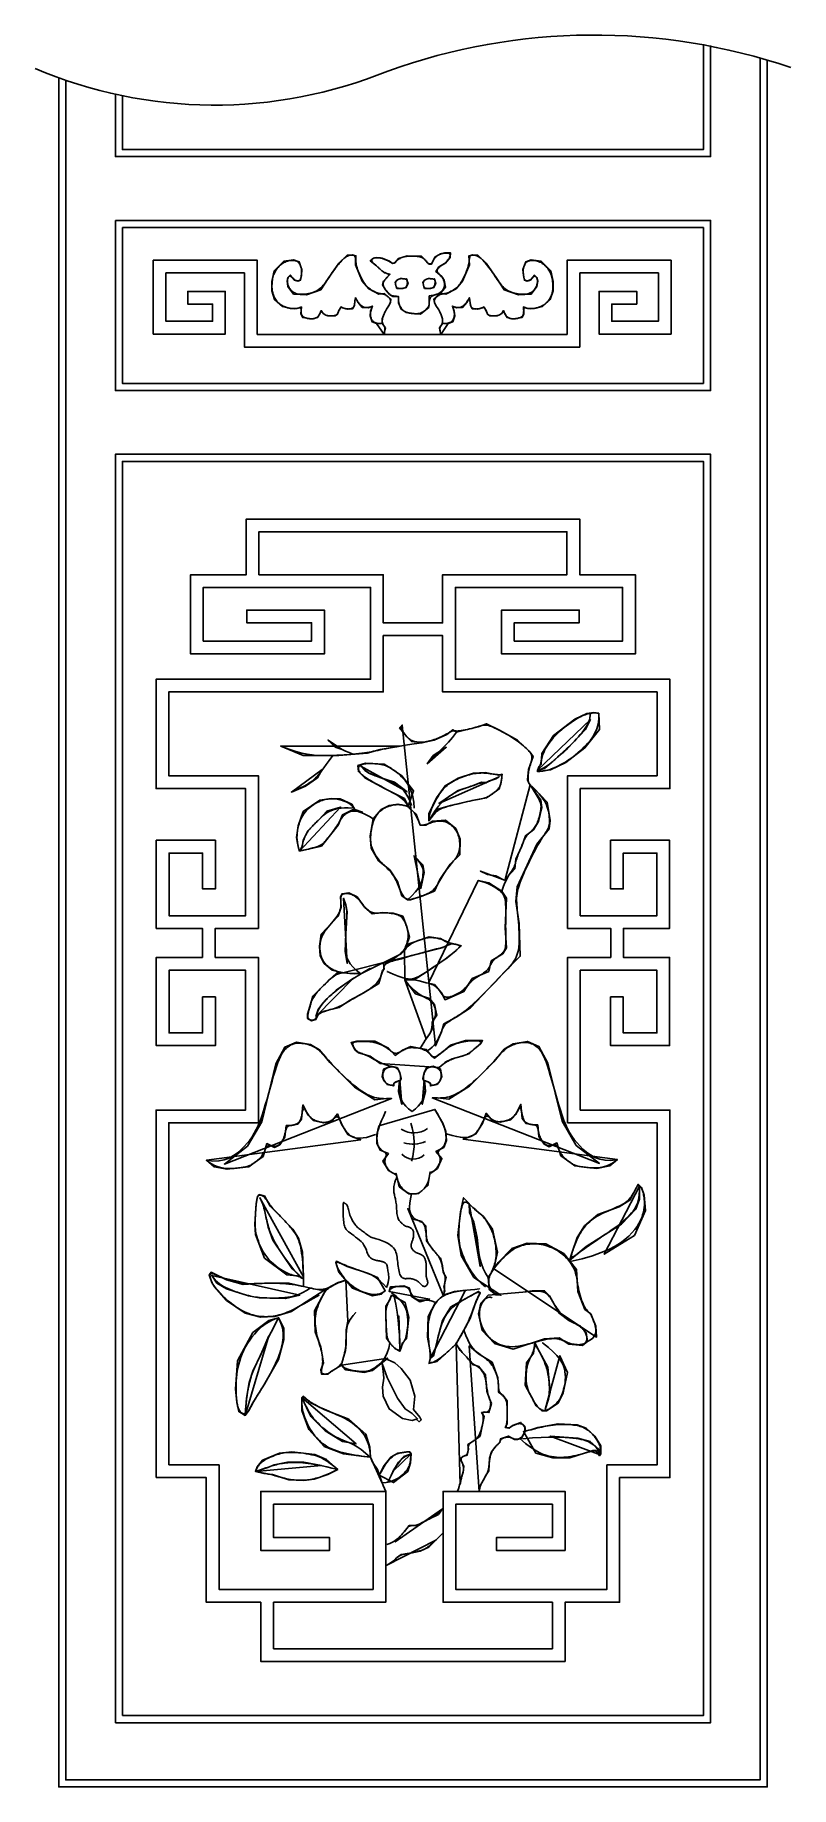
# Model space of a CAD drawing. Header units: metres. Extents: x -13 to 398, y 0 to 952.
import ezdxf

# ---------------------------------------------------------------- set-up
doc = ezdxf.new("R2010")
doc.units = ezdxf.units.M
for name, color, linetype in [('3', 3, 'Continuous'), ('4', 4, 'Continuous'), ('7', 7, 'Continuous')]:
    doc.layers.add(name, color=color, linetype=linetype)

msp = doc.modelspace()

# ---------------------------------------------------------------- linework, layer by layer
at = {"layer": '3'}
msp.add_lwpolyline([(-12.85, 933.32, 0.2), (178.88, 931.99, -0.17), (397.9, 933.82)], format="xyb", dxfattribs=at)
for points in [[(354.2, 945.81), (354.2, 885.5), (30.8, 885.5), (30.8, 919.55)], [(3.85, 927.02), (3.85, 3.85), (381.15, 3.85), (381.15, 939.2)]]:
    msp.add_lwpolyline(points, dxfattribs=at)
for points in [[(34.65, 847), (34.65, 762.3), (350.35, 762.3), (350.35, 847)], [(34.65, 38.73), (34.65, 719.95), (350.35, 719.95), (350.35, 38.73)]]:
    msp.add_lwpolyline(points, close=True, dxfattribs=at)
at = {"layer": '4'}
for points in [[(350.35, 946.55), (350.35, 889.35), (34.65, 889.35), (34.65, 918.74)], [(0, 928.35), (0, 0), (385, 0), (385, 938.05)]]:
    msp.add_lwpolyline(points, dxfattribs=at)
for points in [[(30.8, 850.85), (30.8, 758.45), (354.2, 758.45), (354.2, 850.85)], [(30.8, 34.88), (30.8, 723.8), (354.2, 723.8), (354.2, 34.88)]]:
    msp.add_lwpolyline(points, close=True, dxfattribs=at)
at = {"layer": '7'}
msp.add_line((107.88, 788.96), (276.27, 788.96), dxfattribs=at)
for points in [[(283.2, 782.03), (100.95, 782.03), (100.95, 822.29), (58.29, 822.29), (58.29, 796.07), (83.62, 796.07), (83.62, 805.36), (70.09, 805.36), (70.09, 812.29), (90.55, 812.29), (90.55, 789.14), (51.36, 789.14), (51.36, 829.22), (107.88, 829.22), (107.88, 788.96)], [(175.28, 794.83), (175.28, 794.83), (174.4, 794.85), (173.62, 794.92), (172.94, 795.03), (172.36, 795.18), (171.85, 795.36), (171.42, 795.58), (171.04, 795.84), (170.72, 796.12), (170.44, 796.43), (170.21, 796.76), (170.01, 797.11), (169.84, 797.48), (169.71, 797.85), (169.6, 798.22), (169.52, 798.6), (169.47, 798.96), (169.43, 799.32), (169.41, 799.66), (169.41, 800), (169.43, 800.33), (169.46, 800.66), (169.5, 800.98), (169.56, 801.31), (169.63, 801.63), (169.72, 801.96), (169.8, 802.29), (169.89, 802.6), (169.96, 802.9), (170.01, 803.16), (170.03, 803.4), (170.02, 803.58), (169.97, 803.72), (169.87, 803.8), (169.72, 803.84), (169.52, 803.83), (169.29, 803.8), (169.03, 803.74), (168.74, 803.67), (168.42, 803.61), (168.09, 803.55), (167.74, 803.52), (167.37, 803.5), (167, 803.51), (166.62, 803.55), (166.25, 803.62), (165.88, 803.71), (165.51, 803.85), (165.16, 804.01), (164.82, 804.22), (164.5, 804.46), (164.19, 804.73), (163.9, 805.02), (163.62, 805.33), (163.36, 805.65), (163.1, 805.98), (162.86, 806.31), (162.63, 806.64), (162.42, 806.95), (162.21, 807.25), (162.02, 807.52), (161.85, 807.75), (161.7, 807.95), (161.56, 808.1), (161.44, 808.19), (161.34, 808.22), (161.26, 808.2), (161.19, 808.12), (161.13, 808), (161.08, 807.83), (161.05, 807.63), (161.01, 807.4), (160.98, 807.15), (160.95, 806.87), (160.91, 806.58), (160.88, 806.28), (160.84, 805.97), (160.79, 805.66), (160.74, 805.36), (160.68, 805.06), (160.6, 804.77), (160.52, 804.49), (160.42, 804.23), (160.31, 804), (160.17, 803.77), (160.02, 803.57), (159.85, 803.39), (159.65, 803.23), (159.43, 803.1), (159.18, 802.98), (158.91, 802.89), (158.62, 802.82), (158.31, 802.77), (157.99, 802.74), (157.65, 802.73), (157.31, 802.74), (156.97, 802.76), (156.62, 802.8), (156.28, 802.85), (155.95, 802.91), (155.63, 802.99), (155.32, 803.06), (155.04, 803.14), (154.78, 803.22), (154.54, 803.3), (154.34, 803.38), (154.16, 803.45), (154, 803.5), (153.86, 803.54), (153.73, 803.56), (153.61, 803.55), (153.49, 803.5), (153.37, 803.43), (153.24, 803.32), (153.11, 803.17), (152.97, 802.99), (152.83, 802.79), (152.69, 802.57), (152.55, 802.34), (152.41, 802.09), (152.28, 801.84), (152.16, 801.59), (152.05, 801.34), (151.93, 801.1), (151.82, 800.87), (151.71, 800.64), (151.6, 800.43), (151.49, 800.23), (151.36, 800.05), (151.23, 799.88), (151.1, 799.74), (150.96, 799.61), (150.81, 799.5), (150.66, 799.41), (150.5, 799.33), (150.35, 799.26), (150.19, 799.21), (150.04, 799.17), (149.88, 799.14), (149.72, 799.12), (149.57, 799.1), (149.41, 799.09), (149.25, 799.09), (149.1, 799.09), (148.94, 799.09), (148.78, 799.09), (148.62, 799.09), (148.47, 799.09), (148.31, 799.09), (148.14, 799.09), (147.98, 799.09), (147.81, 799.09), (147.64, 799.09), (147.47, 799.09), (147.29, 799.09), (147.11, 799.09), (146.94, 799.09), (146.76, 799.1), (146.59, 799.1), (146.42, 799.11), (146.26, 799.13), (146.11, 799.15), (145.96, 799.17), (145.82, 799.2), (145.68, 799.23), (145.54, 799.28), (145.39, 799.33), (145.25, 799.39), (145.09, 799.46), (144.93, 799.55), (144.77, 799.64), (144.6, 799.75), (144.42, 799.86), (144.25, 799.99), (144.08, 800.13), (143.91, 800.27), (143.75, 800.42), (143.6, 800.58), (143.46, 800.74), (143.32, 800.89), (143.18, 801.03), (143.06, 801.15), (142.94, 801.24), (142.82, 801.29), (142.71, 801.3), (142.6, 801.26), (142.5, 801.17), (142.39, 801.05), (142.29, 800.89), (142.18, 800.71), (142.07, 800.5), (141.95, 800.28), (141.83, 800.05), (141.7, 799.81), (141.56, 799.57), (141.41, 799.34), (141.25, 799.11), (141.07, 798.88), (140.88, 798.67), (140.68, 798.47), (140.45, 798.29), (140.21, 798.13), (139.95, 797.99), (139.68, 797.86), (139.41, 797.75), (139.13, 797.66), (138.86, 797.58), (138.6, 797.51), (138.36, 797.46), (138.13, 797.42), (137.92, 797.39), (137.71, 797.37), (137.49, 797.36), (137.26, 797.37), (137, 797.39), (136.72, 797.42), (136.4, 797.46), (136.03, 797.51), (135.63, 797.58), (135.2, 797.66), (134.77, 797.75), (134.34, 797.86), (133.92, 797.99), (133.53, 798.13), (133.18, 798.29), (132.87, 798.47), (132.61, 798.68), (132.4, 798.9), (132.22, 799.15), (132.09, 799.42), (131.98, 799.71), (131.9, 800.03), (131.84, 800.38), (131.8, 800.75), (131.77, 801.14), (131.76, 801.53), (131.74, 801.91), (131.72, 802.27), (131.68, 802.59), (131.62, 802.87), (131.55, 803.1), (131.44, 803.25), (131.3, 803.34), (131.14, 803.39), (130.95, 803.39), (130.75, 803.36), (130.54, 803.31), (130.31, 803.24), (130.08, 803.18), (129.84, 803.12), (129.6, 803.07), (129.35, 803.03), (129.1, 802.99), (128.84, 802.96), (128.57, 802.94), (128.28, 802.93), (127.99, 802.93), (127.69, 802.93), (127.37, 802.94), (127.04, 802.97), (126.7, 803), (126.34, 803.04), (125.97, 803.09), (125.59, 803.15), (125.19, 803.22), (124.77, 803.31), (124.34, 803.41), (123.9, 803.53), (123.44, 803.67), (122.98, 803.84), (122.5, 804.04), (122.01, 804.28), (121.51, 804.56), (121.01, 804.88), (120.5, 805.23), (120, 805.63), (119.51, 806.06), (119.04, 806.51), (118.59, 806.99), (118.17, 807.5), (117.79, 808.02), (117.45, 808.56), (117.15, 809.12), (116.89, 809.69), (116.67, 810.26), (116.47, 810.85), (116.31, 811.45), (116.18, 812.05), (116.08, 812.66), (115.99, 813.27), (115.93, 813.89), (115.9, 814.51), (115.88, 815.15), (115.89, 815.78), (115.92, 816.43), (115.97, 817.09), (116.03, 817.76), (116.12, 818.43), (116.24, 819.12), (116.38, 819.82), (116.56, 820.52), (116.78, 821.22), (117.05, 821.92), (117.37, 822.62), (117.75, 823.31), (118.19, 823.99), (118.68, 824.66), (119.22, 825.31), (119.8, 825.92), (120.41, 826.5), (121.04, 827.02), (121.69, 827.5), (122.35, 827.91), (123, 828.25), (123.66, 828.52), (124.3, 828.74), (124.93, 828.9), (125.55, 829.02), (126.14, 829.09), (126.7, 829.12), (127.24, 829.12), (127.74, 829.09), (128.2, 829.03), (128.63, 828.95), (129.03, 828.83), (129.4, 828.7), (129.73, 828.53), (130.02, 828.34), (130.29, 828.11), (130.53, 827.87), (130.73, 827.6), (130.92, 827.31), (131.08, 827.02), (131.21, 826.72), (131.34, 826.42), (131.45, 826.13), (131.55, 825.86), (131.64, 825.6), (131.72, 825.36), (131.79, 825.12), (131.85, 824.89), (131.91, 824.65), (131.95, 824.4), (131.98, 824.14), (132.01, 823.85), (132.02, 823.54), (132.01, 823.21), (132, 822.86), (131.98, 822.5), (131.96, 822.13), (131.92, 821.75), (131.88, 821.38), (131.84, 821.01), (131.79, 820.66), (131.73, 820.32), (131.67, 820), (131.6, 819.69), (131.52, 819.41), (131.43, 819.15), (131.33, 818.92), (131.21, 818.72), (131.08, 818.54), (130.93, 818.4), (130.77, 818.28), (130.6, 818.19), (130.42, 818.13), (130.23, 818.08), (130.03, 818.06), (129.83, 818.05), (129.63, 818.06), (129.42, 818.08), (129.2, 818.13), (128.98, 818.2), (128.75, 818.29), (128.52, 818.42), (128.28, 818.57), (128.03, 818.76), (127.78, 818.98), (127.52, 819.22), (127.26, 819.47), (127, 819.72), (126.74, 819.96), (126.49, 820.17), (126.25, 820.35), (126.03, 820.47), (125.81, 820.53), (125.62, 820.54), (125.44, 820.5), (125.27, 820.41), (125.11, 820.29), (124.97, 820.14), (124.85, 819.96), (124.73, 819.76), (124.63, 819.55), (124.54, 819.33), (124.46, 819.09), (124.39, 818.85), (124.34, 818.59), (124.3, 818.31), (124.28, 818.02), (124.27, 817.71), (124.28, 817.39), (124.31, 817.06), (124.35, 816.7), (124.43, 816.34), (124.53, 815.95), (124.66, 815.55), (124.82, 815.14), (125.02, 814.71), (125.26, 814.26), (125.54, 813.81), (125.87, 813.36), (126.25, 812.92), (126.67, 812.5), (127.15, 812.11), (127.69, 811.76), (128.28, 811.45), (128.94, 811.19), (129.66, 810.99), (130.42, 810.85), (131.23, 810.75), (132.07, 810.71), (132.95, 810.73), (133.85, 810.79), (134.76, 810.91), (135.69, 811.07), (136.63, 811.29), (137.55, 811.56), (138.46, 811.88), (139.35, 812.26), (140.21, 812.69), (141.02, 813.17), (141.79, 813.7), (142.5, 814.3), (143.16, 814.94), (143.78, 815.63), (144.38, 816.37), (144.96, 817.15), (145.54, 817.97), (146.12, 818.83), (146.72, 819.72), (147.35, 820.64), (147.99, 821.58), (148.65, 822.53), (149.33, 823.48), (150, 824.41), (150.67, 825.31), (151.34, 826.17), (151.99, 826.99), (152.62, 827.74), (153.24, 828.43), (153.83, 829.05), (154.39, 829.62), (154.94, 830.12), (155.46, 830.56), (155.95, 830.93), (156.42, 831.25), (156.86, 831.5), (157.28, 831.69), (157.67, 831.84), (158.04, 831.94), (158.39, 832.01), (158.73, 832.04), (159.04, 832.05), (159.35, 832.04), (159.64, 832.02), (159.92, 831.98), (160.18, 831.91), (160.42, 831.81), (160.63, 831.66), (160.82, 831.47), (160.98, 831.22), (161.11, 830.91), (161.2, 830.53), (161.27, 830.08), (161.33, 829.57), (161.39, 828.99), (161.47, 828.34), (161.57, 827.63), (161.71, 826.86), (161.9, 826.03), (162.15, 825.14), (162.45, 824.21), (162.8, 823.25), (163.19, 822.28), (163.61, 821.32), (164.05, 820.38), (164.5, 819.48), (164.95, 818.63), (165.4, 817.85), (165.86, 817.14), (166.32, 816.48), (166.79, 815.88), (167.27, 815.32), (167.77, 814.8), (168.29, 814.32), (168.84, 813.87), (169.42, 813.45), (170.02, 813.05), (170.63, 812.67), (171.25, 812.34), (171.87, 812.03), (172.47, 811.77), (173.05, 811.55), (173.61, 811.37), (174.12, 811.23), (174.6, 811.13), (175.06, 811.05), (175.49, 810.98), (175.9, 810.91), (176.31, 810.83), (176.71, 810.72), (177.12, 810.57), (177.53, 810.38), (177.94, 810.14), (178.34, 809.87), (178.72, 809.57), (179.08, 809.26), (179.41, 808.94), (179.69, 808.62), (179.92, 808.32), (180.09, 808.03), (180.22, 807.76), (180.29, 807.5), (180.33, 807.25), (180.33, 807.01), (180.3, 806.78), (180.24, 806.54), (180.17, 806.31), (180.09, 806.07), (179.99, 805.84), (179.89, 805.59), (179.77, 805.35), (179.65, 805.11), (179.52, 804.87), (179.39, 804.63), (179.25, 804.39), (179.11, 804.16), (178.96, 803.93), (178.81, 803.69), (178.66, 803.46), (178.51, 803.22), (178.35, 802.98), (178.19, 802.73), (178.04, 802.47), (177.88, 802.2), (177.73, 801.91), (177.57, 801.62), (177.42, 801.32), (177.26, 801.01), (177.11, 800.7), (176.97, 800.37), (176.83, 800.05), (176.69, 799.72), (176.55, 799.38), (176.43, 799.05), (176.31, 798.71), (176.2, 798.37), (176.1, 798.04), (176.02, 797.7), (175.95, 797.37), (175.89, 797.05), (175.86, 796.72), (175.84, 796.4), (175.84, 796.09), (175.86, 795.78), (175.91, 795.47), (175.98, 795.17), (176.07, 794.87), (176.2, 794.57), (176.34, 794.28), (176.49, 793.99), (176.65, 793.71), (176.81, 793.43), (176.95, 793.16), (177.08, 792.89), (177.18, 792.63), (177.25, 792.37), (177.29, 792.1), (177.29, 791.79), (177.26, 791.42), (177.2, 790.98), (177.1, 790.43), (176.97, 789.76), (176.81, 788.96), (172.77, 794.83), (170.26, 795.83), (169.26, 799.09), (169.51, 801.59), (170.51, 804.35), (168.25, 803.35), (164.99, 803.6), (162.74, 806.35), (161.23, 808.86), (160.98, 807.36), (160.73, 804.6), (159.73, 802.84), (156.97, 802.59), (154.21, 803.35), (153.45, 803.85), (152.2, 801.84), (151.45, 799.84), (150.19, 799.09), (148.94, 799.09), (147.68, 799.09), (146.18, 799.09), (145.18, 799.34), (143.67, 800.34), (142.67, 801.84), (141.91, 800.09), (140.66, 798.08), (138.15, 797.33), (136.9, 797.33), (132.63, 798.08), (131.63, 800.09), (131.88, 803.85), (130.12, 803.1), (128.12, 802.84), (125.36, 803.1), (121.59, 804.1), (117.33, 807.86), (115.82, 812.62), (115.82, 817.63), (117.08, 823.39), (122.35, 828.66), (127.62, 829.41), (130.63, 828.41), (131.63, 825.65), (132.13, 824.15), (131.88, 820.89), (131.38, 818.38), (129.87, 817.88), (128.12, 818.38), (125.86, 821.14), (124.6, 819.89), (124.1, 817.88), (124.6, 814.87), (127.62, 810.86), (134.64, 810.36), (142.42, 813.12), (146.43, 819.38), (152.2, 827.65), (156.71, 831.92), (159.47, 832.17), (161.48, 831.66), (161.23, 826.65), (164.99, 817.88), (168.51, 813.62), (174.02, 810.86), (177.03, 811.11), (180.55, 808.11), (180.3, 806.35), (179.29, 804.35), (178.04, 802.59), (176.78, 800.09), (175.78, 797.33), (175.78, 794.83), (177.54, 792.57), (177.29, 791.32), (176.81, 788.96)], [(184.56, 809.61), (184.56, 809.61), (184.59, 808.38), (184.69, 807.29), (184.84, 806.34), (185.04, 805.52), (185.28, 804.8), (185.55, 804.18), (185.84, 803.65), (186.15, 803.18), (186.47, 802.77), (186.79, 802.41), (187.12, 802.09), (187.46, 801.82), (187.79, 801.58), (188.14, 801.38), (188.48, 801.2), (188.83, 801.05), (189.17, 800.92), (189.52, 800.8), (189.88, 800.7), (190.25, 800.62), (190.64, 800.54), (191.05, 800.47), (191.49, 800.4), (191.96, 800.34), (192.46, 800.28), (193, 800.22), (193.55, 800.19), (194.13, 800.18), (194.72, 800.2), (195.32, 800.26), (195.92, 800.38), (196.52, 800.55), (197.11, 800.78), (197.68, 801.07), (198.24, 801.41), (198.76, 801.77), (199.25, 802.15), (199.69, 802.54), (200.08, 802.93), (200.41, 803.3), (200.67, 803.65), (200.88, 803.98), (201.04, 804.3), (201.15, 804.61), (201.23, 804.93), (201.28, 805.25), (201.31, 805.6), (201.33, 805.98), (201.34, 806.38), (201.37, 806.82), (201.41, 807.26), (201.48, 807.71), (201.6, 808.15), (201.77, 808.57), (202.01, 808.97), (202.33, 809.32), (202.73, 809.62), (203.21, 809.89), (203.74, 810.13), (204.32, 810.35), (204.91, 810.57), (205.52, 810.8), (206.11, 811.05), (206.68, 811.32), (207.2, 811.64), (207.69, 812), (208.12, 812.39), (208.51, 812.8), (208.84, 813.24), (209.12, 813.69), (209.35, 814.15), (209.52, 814.62), (209.63, 815.09), (209.69, 815.56), (209.71, 816.02), (209.68, 816.47), (209.62, 816.9), (209.54, 817.32), (209.43, 817.72), (209.31, 818.09), (209.18, 818.44), (209.04, 818.76), (208.89, 819.07), (208.72, 819.36), (208.53, 819.65), (208.31, 819.93), (208.07, 820.22), (207.81, 820.51), (207.51, 820.82), (207.2, 821.13), (206.88, 821.45), (206.57, 821.78), (206.29, 822.11), (206.04, 822.44), (205.85, 822.77), (205.72, 823.1), (205.66, 823.43), (205.68, 823.75), (205.76, 824.07), (205.9, 824.38), (206.09, 824.69), (206.33, 824.99), (206.61, 825.28), (206.93, 825.57), (207.27, 825.84), (207.63, 826.12), (208.02, 826.39), (208.41, 826.66), (208.81, 826.94), (209.2, 827.22), (209.6, 827.52), (209.98, 827.82), (210.35, 828.14), (210.7, 828.48), (211.03, 828.82), (211.33, 829.17), (211.62, 829.52), (211.87, 829.88), (212.09, 830.23), (212.28, 830.58), (212.43, 830.92), (212.55, 831.25), (212.63, 831.56), (212.66, 831.85), (212.65, 832.12), (212.59, 832.36), (212.48, 832.57), (212.32, 832.75), (212.11, 832.89), (211.85, 832.99), (211.55, 833.06), (211.22, 833.11), (210.88, 833.13), (210.52, 833.13), (210.16, 833.11), (209.81, 833.08), (209.48, 833.05), (209.15, 833), (208.83, 832.95), (208.52, 832.88), (208.21, 832.8), (207.9, 832.7), (207.59, 832.59), (207.26, 832.46), (206.93, 832.31), (206.59, 832.14), (206.25, 831.95), (205.91, 831.75), (205.58, 831.54), (205.27, 831.31), (204.98, 831.08), (204.71, 830.83), (204.48, 830.58), (204.27, 830.32), (204.09, 830.05), (203.92, 829.79), (203.78, 829.53), (203.65, 829.27), (203.53, 829.02), (203.42, 828.78), (203.31, 828.55), (203.2, 828.34), (203.1, 828.14), (202.99, 827.95), (202.89, 827.79), (202.78, 827.64), (202.66, 827.51), (202.54, 827.4), (202.41, 827.32), (202.27, 827.26), (202.14, 827.22), (202, 827.2), (201.85, 827.19), (201.72, 827.19), (201.58, 827.21), (201.45, 827.24), (201.33, 827.27), (201.21, 827.32), (201.1, 827.37), (200.99, 827.44), (200.88, 827.51), (200.77, 827.6), (200.65, 827.7), (200.53, 827.82), (200.4, 827.95), (200.26, 828.1), (200.12, 828.27), (199.96, 828.44), (199.79, 828.63), (199.6, 828.84), (199.41, 829.05), (199.19, 829.28), (198.97, 829.52), (198.71, 829.77), (198.43, 830.02), (198.1, 830.26), (197.72, 830.49), (197.28, 830.71), (196.77, 830.91), (196.18, 831.08), (195.52, 831.22), (194.78, 831.33), (193.99, 831.41), (193.16, 831.46), (192.32, 831.48), (191.47, 831.47), (190.63, 831.44), (189.83, 831.37), (189.07, 831.28), (188.35, 831.16), (187.69, 831.02), (187.06, 830.86), (186.49, 830.67), (185.95, 830.46), (185.47, 830.24), (185.02, 829.99), (184.62, 829.74), (184.25, 829.47), (183.93, 829.2), (183.63, 828.93), (183.36, 828.68), (183.12, 828.44), (182.89, 828.22), (182.68, 828.03), (182.48, 827.88), (182.29, 827.75), (182.11, 827.67), (181.94, 827.61), (181.77, 827.58), (181.6, 827.58), (181.43, 827.6), (181.26, 827.65), (181.08, 827.73), (180.9, 827.82), (180.7, 827.94), (180.49, 828.07), (180.25, 828.22), (179.99, 828.38), (179.7, 828.56), (179.38, 828.74), (179.01, 828.93), (178.62, 829.13), (178.2, 829.32), (177.76, 829.51), (177.3, 829.7), (176.85, 829.87), (176.39, 830.02), (175.95, 830.16), (175.52, 830.27), (175.1, 830.37), (174.7, 830.44), (174.32, 830.49), (173.96, 830.53), (173.61, 830.56), (173.29, 830.57), (172.98, 830.58), (172.69, 830.57), (172.42, 830.56), (172.16, 830.54), (171.92, 830.5), (171.68, 830.45), (171.46, 830.38), (171.23, 830.3), (171.01, 830.2), (170.8, 830.08), (170.59, 829.94), (170.4, 829.79), (170.25, 829.61), (170.13, 829.41), (170.07, 829.19), (170.07, 828.96), (170.14, 828.7), (170.28, 828.42), (170.5, 828.13), (170.77, 827.83), (171.08, 827.53), (171.42, 827.22), (171.76, 826.93), (172.11, 826.64), (172.44, 826.36), (172.73, 826.1), (173.01, 825.86), (173.26, 825.63), (173.5, 825.41), (173.73, 825.19), (173.96, 824.97), (174.2, 824.75), (174.44, 824.52), (174.7, 824.28), (174.97, 824.03), (175.26, 823.78), (175.57, 823.54), (175.88, 823.29), (176.21, 823.06), (176.55, 822.84), (176.91, 822.64), (177.27, 822.47), (177.64, 822.31), (178, 822.17), (178.34, 822.04), (178.64, 821.91), (178.91, 821.8), (179.13, 821.68), (179.29, 821.56), (179.38, 821.43), (179.41, 821.29), (179.38, 821.14), (179.3, 820.98), (179.18, 820.8), (179.02, 820.61), (178.83, 820.4), (178.62, 820.18), (178.4, 819.93), (178.16, 819.67), (177.92, 819.4), (177.68, 819.12), (177.44, 818.83), (177.22, 818.54), (177.01, 818.25), (176.83, 817.96), (176.67, 817.69), (176.54, 817.41), (176.43, 817.14), (176.36, 816.87), (176.32, 816.6), (176.3, 816.33), (176.32, 816.04), (176.37, 815.75), (176.44, 815.45), (176.55, 815.13), (176.68, 814.81), (176.84, 814.49), (177.02, 814.16), (177.22, 813.82), (177.43, 813.49), (177.66, 813.16), (177.9, 812.83), (178.15, 812.51), (178.42, 812.2), (178.69, 811.89), (178.97, 811.6), (179.26, 811.31), (179.55, 811.04), (179.86, 810.78), (180.17, 810.54), (180.51, 810.32), (180.91, 810.12), (181.39, 809.95), (181.96, 809.8), (182.67, 809.7), (183.53, 809.63), (184.56, 809.61), (184.56, 806.1), (186.07, 802.59), (188.83, 800.84), (191.58, 800.34), (196.6, 799.84), (201.12, 803.6), (201.37, 805.6), (201.37, 809.86), (207.14, 810.86), (210.15, 814.62), (209.4, 818.38), (208.14, 820.39), (204.88, 823.14), (206.64, 825.65), (210.15, 827.65), (212.66, 830.66), (212.91, 833.17), (209.65, 833.17), (207.39, 832.67), (204.38, 830.91), (203.37, 828.66), (202.62, 827.15), (201.37, 827.15), (200.62, 827.65), (199.36, 829.16), (197.1, 831.41), (189.33, 831.66), (184.56, 830.16), (182.55, 827.65), (181.3, 827.4), (179.79, 828.66), (175.78, 830.41), (172.77, 830.66), (171.01, 830.41), (169.26, 828.91), (172.77, 826.15), (174.28, 824.65), (176.78, 822.39), (180.04, 821.64), (178.79, 820.39), (176.53, 817.88), (176.03, 815.88), (177.54, 813.12), (179.79, 810.61), (181.55, 809.61), (184.56, 809.61)], [(209.14, 794.83), (209.14, 794.83), (210.03, 794.85), (210.8, 794.92), (211.48, 795.03), (212.07, 795.18), (212.57, 795.36), (213.01, 795.58), (213.38, 795.84), (213.7, 796.12), (213.98, 796.43), (214.22, 796.76), (214.41, 797.11), (214.58, 797.48), (214.71, 797.85), (214.82, 798.22), (214.9, 798.6), (214.96, 798.96), (214.99, 799.32), (215.01, 799.66), (215.01, 800), (215, 800.33), (214.97, 800.66), (214.92, 800.98), (214.86, 801.31), (214.79, 801.63), (214.71, 801.96), (214.62, 802.29), (214.54, 802.6), (214.46, 802.9), (214.41, 803.16), (214.39, 803.4), (214.4, 803.58), (214.45, 803.72), (214.56, 803.8), (214.71, 803.84), (214.9, 803.83), (215.13, 803.8), (215.39, 803.74), (215.68, 803.67), (216, 803.61), (216.34, 803.55), (216.69, 803.52), (217.05, 803.5), (217.42, 803.51), (217.8, 803.55), (218.17, 803.62), (218.55, 803.71), (218.91, 803.85), (219.26, 804.01), (219.6, 804.22), (219.92, 804.46), (220.23, 804.73), (220.52, 805.02), (220.8, 805.33), (221.07, 805.65), (221.32, 805.98), (221.56, 806.31), (221.79, 806.64), (222.01, 806.95), (222.21, 807.25), (222.4, 807.52), (222.57, 807.75), (222.73, 807.95), (222.86, 808.1), (222.98, 808.19), (223.08, 808.22), (223.17, 808.2), (223.24, 808.12), (223.29, 808), (223.34, 807.83), (223.38, 807.63), (223.41, 807.4), (223.44, 807.15), (223.48, 806.87), (223.51, 806.58), (223.54, 806.28), (223.58, 805.97), (223.63, 805.66), (223.68, 805.36), (223.75, 805.06), (223.82, 804.77), (223.9, 804.49), (224, 804.23), (224.12, 804), (224.25, 803.77), (224.4, 803.57), (224.57, 803.39), (224.77, 803.23), (224.99, 803.1), (225.24, 802.98), (225.51, 802.89), (225.8, 802.82), (226.11, 802.77), (226.44, 802.74), (226.77, 802.73), (227.11, 802.74), (227.46, 802.76), (227.8, 802.8), (228.14, 802.85), (228.47, 802.91), (228.8, 802.99), (229.1, 803.06), (229.39, 803.14), (229.65, 803.22), (229.88, 803.3), (230.09, 803.38), (230.27, 803.45), (230.42, 803.5), (230.56, 803.54), (230.69, 803.56), (230.81, 803.55), (230.93, 803.5), (231.05, 803.43), (231.18, 803.32), (231.32, 803.17), (231.46, 802.99), (231.6, 802.79), (231.74, 802.57), (231.88, 802.34), (232.01, 802.09), (232.14, 801.84), (232.26, 801.59), (232.38, 801.34), (232.49, 801.1), (232.6, 800.87), (232.71, 800.64), (232.82, 800.43), (232.94, 800.23), (233.06, 800.05), (233.19, 799.88), (233.33, 799.74), (233.47, 799.61), (233.61, 799.5), (233.76, 799.41), (233.92, 799.33), (234.07, 799.26), (234.23, 799.21), (234.39, 799.17), (234.54, 799.14), (234.7, 799.12), (234.86, 799.1), (235.01, 799.09), (235.17, 799.09), (235.33, 799.09), (235.48, 799.09), (235.64, 799.09), (235.8, 799.09), (235.96, 799.09), (236.12, 799.09), (236.28, 799.09), (236.44, 799.09), (236.61, 799.09), (236.78, 799.09), (236.96, 799.09), (237.13, 799.09), (237.31, 799.09), (237.49, 799.09), (237.66, 799.1), (237.83, 799.1), (238, 799.11), (238.16, 799.13), (238.31, 799.15), (238.46, 799.17), (238.6, 799.2), (238.75, 799.23), (238.89, 799.28), (239.03, 799.33), (239.18, 799.39), (239.33, 799.46), (239.49, 799.55), (239.66, 799.64), (239.83, 799.75), (240, 799.86), (240.17, 799.99), (240.34, 800.13), (240.51, 800.27), (240.67, 800.42), (240.82, 800.58), (240.97, 800.74), (241.11, 800.89), (241.24, 801.03), (241.37, 801.15), (241.49, 801.24), (241.6, 801.29), (241.71, 801.3), (241.82, 801.26), (241.93, 801.17), (242.03, 801.05), (242.14, 800.89), (242.24, 800.71), (242.36, 800.5), (242.47, 800.28), (242.59, 800.05), (242.72, 799.81), (242.86, 799.57), (243.01, 799.34), (243.17, 799.11), (243.35, 798.88), (243.54, 798.67), (243.75, 798.47), (243.97, 798.29), (244.22, 798.13), (244.48, 797.99), (244.74, 797.86), (245.02, 797.75), (245.29, 797.66), (245.56, 797.58), (245.82, 797.51), (246.06, 797.46), (246.29, 797.42), (246.51, 797.39), (246.72, 797.37), (246.94, 797.36), (247.17, 797.37), (247.42, 797.39), (247.71, 797.42), (248.03, 797.46), (248.39, 797.51), (248.8, 797.58), (249.22, 797.66), (249.65, 797.75), (250.09, 797.86), (250.5, 797.99), (250.89, 798.13), (251.25, 798.29), (251.55, 798.47), (251.81, 798.68), (252.02, 798.9), (252.2, 799.15), (252.34, 799.42), (252.45, 799.71), (252.53, 800.03), (252.59, 800.38), (252.62, 800.75), (252.65, 801.14), (252.67, 801.53), (252.68, 801.91), (252.71, 802.27), (252.74, 802.59), (252.8, 802.87), (252.88, 803.1), (252.99, 803.25), (253.12, 803.34), (253.29, 803.39), (253.47, 803.39), (253.67, 803.36), (253.88, 803.31), (254.11, 803.24), (254.34, 803.18), (254.58, 803.12), (254.82, 803.07), (255.07, 803.03), (255.32, 802.99), (255.59, 802.96), (255.86, 802.94), (256.14, 802.93), (256.43, 802.93), (256.74, 802.93), (257.05, 802.94), (257.38, 802.97), (257.72, 803), (258.08, 803.04), (258.45, 803.09), (258.83, 803.15), (259.23, 803.22), (259.65, 803.31), (260.08, 803.41), (260.52, 803.53), (260.98, 803.67), (261.45, 803.84), (261.93, 804.04), (262.41, 804.28), (262.91, 804.56), (263.42, 804.88), (263.92, 805.23), (264.42, 805.63), (264.91, 806.06), (265.39, 806.51), (265.83, 806.99), (266.25, 807.5), (266.63, 808.02), (266.97, 808.56), (267.27, 809.12), (267.53, 809.69), (267.76, 810.26), (267.95, 810.85), (268.11, 811.45), (268.24, 812.05), (268.35, 812.66), (268.43, 813.27), (268.49, 813.89), (268.53, 814.51), (268.54, 815.15), (268.53, 815.78), (268.51, 816.43), (268.46, 817.09), (268.39, 817.76), (268.3, 818.43), (268.19, 819.12), (268.04, 819.82), (267.86, 820.52), (267.64, 821.22), (267.37, 821.92), (267.05, 822.62), (266.68, 823.31), (266.24, 823.99), (265.74, 824.66), (265.21, 825.31), (264.63, 825.92), (264.02, 826.5), (263.38, 827.02), (262.73, 827.5), (262.08, 827.91), (261.42, 828.25), (260.76, 828.52), (260.12, 828.74), (259.49, 828.9), (258.88, 829.02), (258.28, 829.09), (257.72, 829.12), (257.18, 829.12), (256.68, 829.09), (256.22, 829.03), (255.79, 828.95), (255.39, 828.83), (255.03, 828.7), (254.7, 828.53), (254.4, 828.34), (254.13, 828.11), (253.9, 827.87), (253.69, 827.6), (253.51, 827.31), (253.35, 827.02), (253.21, 826.72), (253.09, 826.42), (252.98, 826.13), (252.88, 825.86), (252.79, 825.6), (252.71, 825.36), (252.63, 825.12), (252.57, 824.89), (252.52, 824.65), (252.47, 824.4), (252.44, 824.14), (252.42, 823.85), (252.41, 823.54), (252.41, 823.21), (252.42, 822.86), (252.44, 822.5), (252.47, 822.13), (252.5, 821.75), (252.54, 821.38), (252.59, 821.01), (252.63, 820.66), (252.69, 820.32), (252.75, 820), (252.82, 819.69), (252.9, 819.41), (252.99, 819.15), (253.09, 818.92), (253.21, 818.72), (253.35, 818.54), (253.49, 818.4), (253.65, 818.28), (253.82, 818.19), (254, 818.13), (254.19, 818.08), (254.39, 818.06), (254.59, 818.05), (254.8, 818.06), (255.01, 818.08), (255.22, 818.13), (255.44, 818.2), (255.67, 818.29), (255.9, 818.42), (256.14, 818.57), (256.39, 818.76), (256.64, 818.98), (256.9, 819.22), (257.16, 819.47), (257.42, 819.72), (257.68, 819.96), (257.93, 820.17), (258.17, 820.35), (258.4, 820.47), (258.61, 820.53), (258.81, 820.54), (258.99, 820.5), (259.15, 820.41), (259.31, 820.29), (259.45, 820.14), (259.58, 819.96), (259.69, 819.76), (259.8, 819.55), (259.89, 819.33), (259.97, 819.09), (260.03, 818.85), (260.08, 818.59), (260.12, 818.31), (260.14, 818.02), (260.15, 817.71), (260.14, 817.39), (260.12, 817.06), (260.07, 816.7), (260, 816.34), (259.9, 815.95), (259.76, 815.55), (259.6, 815.14), (259.4, 814.71), (259.16, 814.26), (258.88, 813.81), (258.55, 813.36), (258.18, 812.92), (257.75, 812.5), (257.27, 812.11), (256.74, 811.76), (256.14, 811.45), (255.48, 811.19), (254.77, 810.99), (254, 810.85), (253.2, 810.75), (252.35, 810.71), (251.48, 810.73), (250.58, 810.79), (249.66, 810.91), (248.73, 811.07), (247.8, 811.29), (246.87, 811.56), (245.96, 811.88), (245.07, 812.26), (244.21, 812.69), (243.4, 813.17), (242.63, 813.7), (241.93, 814.3), (241.26, 814.94), (240.64, 815.63), (240.04, 816.37), (239.46, 817.15), (238.88, 817.97), (238.3, 818.83), (237.7, 819.72), (237.08, 820.64), (236.43, 821.58), (235.77, 822.53), (235.1, 823.48), (234.42, 824.41), (233.75, 825.31), (233.08, 826.17), (232.43, 826.99), (231.8, 827.74), (231.19, 828.43), (230.6, 829.05), (230.03, 829.62), (229.48, 830.12), (228.96, 830.56), (228.47, 830.93), (228, 831.25), (227.56, 831.5), (227.14, 831.69), (226.75, 831.84), (226.38, 831.94), (226.03, 832.01), (225.7, 832.04), (225.38, 832.05), (225.07, 832.04), (224.78, 832.02), (224.51, 831.98), (224.25, 831.91), (224.01, 831.81), (223.79, 831.66), (223.6, 831.47), (223.45, 831.22), (223.32, 830.91), (223.22, 830.53), (223.15, 830.08), (223.09, 829.57), (223.03, 828.99), (222.96, 828.34), (222.85, 827.63), (222.71, 826.86), (222.52, 826.03), (222.27, 825.14), (221.97, 824.21), (221.62, 823.25), (221.23, 822.28), (220.82, 821.32), (220.38, 820.38), (219.93, 819.48), (219.47, 818.63), (219.02, 817.85), (218.56, 817.14), (218.11, 816.48), (217.64, 815.88), (217.16, 815.32), (216.66, 814.8), (216.13, 814.32), (215.58, 813.87), (215, 813.45), (214.4, 813.05), (213.79, 812.67), (213.17, 812.34), (212.55, 812.03), (211.95, 811.77), (211.37, 811.55), (210.82, 811.37), (210.3, 811.23), (209.82, 811.13), (209.37, 811.05), (208.94, 810.98), (208.52, 810.91), (208.11, 810.83), (207.71, 810.72), (207.3, 810.57), (206.89, 810.38), (206.49, 810.14), (206.08, 809.87), (205.7, 809.57), (205.34, 809.26), (205.02, 808.94), (204.74, 808.62), (204.5, 808.32), (204.33, 808.03), (204.21, 807.76), (204.13, 807.5), (204.1, 807.25), (204.1, 807.01), (204.13, 806.78), (204.18, 806.54), (204.25, 806.31), (204.34, 806.07), (204.43, 805.84), (204.54, 805.59), (204.65, 805.35), (204.77, 805.11), (204.9, 804.87), (205.03, 804.63), (205.17, 804.39), (205.32, 804.16), (205.46, 803.93), (205.61, 803.69), (205.76, 803.46), (205.92, 803.22), (206.07, 802.98), (206.23, 802.73), (206.39, 802.47), (206.54, 802.2), (206.7, 801.91), (206.85, 801.62), (207.01, 801.32), (207.16, 801.01), (207.31, 800.7), (207.45, 800.37), (207.6, 800.05), (207.74, 799.72), (207.87, 799.38), (208, 799.05), (208.12, 798.71), (208.22, 798.37), (208.32, 798.04), (208.41, 797.7), (208.48, 797.37), (208.53, 797.05), (208.57, 796.72), (208.59, 796.4), (208.59, 796.09), (208.56, 795.78), (208.52, 795.47), (208.45, 795.17), (208.35, 794.87), (208.23, 794.57), (208.09, 794.28), (207.93, 793.99), (207.77, 793.71), (207.62, 793.43), (207.47, 793.16), (207.34, 792.89), (207.24, 792.63), (207.17, 792.37), (207.14, 792.1), (207.13, 791.79), (207.16, 791.42), (207.23, 790.98), (207.32, 790.43), (207.45, 789.76), (207.61, 788.96), (211.65, 794.83), (214.16, 795.83), (215.17, 799.09), (214.91, 801.59), (213.91, 804.35), (216.17, 803.35), (219.43, 803.6), (221.69, 806.35), (223.19, 808.86), (223.44, 807.36), (223.69, 804.6), (224.7, 802.84), (227.46, 802.59), (230.22, 803.35), (230.97, 803.85), (232.22, 801.84), (232.98, 799.84), (234.23, 799.09), (235.48, 799.09), (236.74, 799.09), (238.24, 799.09), (239.25, 799.34), (240.75, 800.34), (241.76, 801.84), (242.51, 800.09), (243.76, 798.08), (246.27, 797.33), (247.53, 797.33), (251.79, 798.08), (252.79, 800.09), (252.54, 803.85), (254.3, 803.1), (256.31, 802.84), (259.07, 803.1), (262.83, 804.1), (267.09, 807.86), (268.6, 812.62), (268.6, 817.63), (267.34, 823.39), (262.08, 828.66), (256.81, 829.41), (253.8, 828.41), (252.79, 825.65), (252.29, 824.15), (252.54, 820.89), (253.05, 818.38), (254.55, 817.88), (256.31, 818.38), (258.56, 821.14), (259.82, 819.89), (260.32, 817.88), (259.82, 814.87), (256.81, 810.86), (249.78, 810.36), (242.01, 813.12), (237.99, 819.38), (232.22, 827.65), (227.71, 831.92), (224.95, 832.17), (222.94, 831.66), (223.19, 826.65), (219.43, 817.88), (215.92, 813.62), (210.4, 810.86), (207.39, 811.11), (203.88, 808.11), (204.13, 806.35), (205.13, 804.35), (206.39, 802.59), (207.64, 800.09), (208.64, 797.33), (208.64, 794.83), (206.89, 792.57), (207.14, 791.32), (207.61, 788.96)], [(283.2, 782.03), (283.2, 822.29), (325.87, 822.29), (325.87, 796.07), (300.54, 796.07), (300.54, 805.36), (314.07, 805.36), (314.07, 812.29), (293.61, 812.29), (293.61, 789.14), (332.8, 789.14), (332.8, 829.22), (276.27, 829.22), (276.27, 788.96)], [(189.08, 819.13), (189.08, 819.13), (189.3, 818.26), (189.42, 817.5), (189.46, 816.85), (189.42, 816.3), (189.31, 815.83), (189.16, 815.44), (188.98, 815.12), (188.78, 814.85), (188.58, 814.63), (188.36, 814.45), (188.14, 814.31), (187.91, 814.19), (187.66, 814.11), (187.4, 814.04), (187.12, 813.99), (186.82, 813.95), (186.49, 813.93), (186.16, 813.91), (185.81, 813.9), (185.46, 813.9), (185.13, 813.92), (184.81, 813.94), (184.52, 813.98), (184.27, 814.04), (184.05, 814.11), (183.88, 814.2), (183.73, 814.3), (183.61, 814.42), (183.52, 814.56), (183.44, 814.71), (183.37, 814.89), (183.31, 815.08), (183.24, 815.3), (183.18, 815.52), (183.13, 815.76), (183.09, 816.01), (183.05, 816.25), (183.04, 816.5), (183.04, 816.74), (183.06, 816.96), (183.1, 817.17), (183.16, 817.37), (183.24, 817.55), (183.34, 817.72), (183.44, 817.87), (183.56, 818.01), (183.68, 818.14), (183.81, 818.26), (183.93, 818.36), (184.06, 818.45), (184.18, 818.54), (184.31, 818.62), (184.43, 818.69), (184.56, 818.76), (184.69, 818.82), (184.81, 818.88), (184.94, 818.95), (185.07, 819.01), (185.2, 819.06), (185.35, 819.12), (185.5, 819.16), (185.68, 819.2), (185.87, 819.22), (186.09, 819.24), (186.33, 819.24), (186.6, 819.23), (186.9, 819.2), (187.24, 819.16), (187.63, 819.11), (188.06, 819.05), (188.54, 818.97), (189.08, 818.88), (189.83, 816.63), (188.83, 814.37), (187.07, 813.87), (183.81, 813.87), (183.31, 814.87), (182.8, 817.13), (183.81, 818.38), (184.81, 818.88), (185.81, 819.38), (187.57, 819.13), (189.08, 818.88)], [(204.13, 819.13), (204.13, 819.13), (204.35, 818.26), (204.48, 817.5), (204.51, 816.85), (204.47, 816.3), (204.36, 815.83), (204.22, 815.44), (204.03, 815.12), (203.83, 814.85), (203.63, 814.63), (203.42, 814.45), (203.19, 814.31), (202.96, 814.19), (202.72, 814.11), (202.45, 814.04), (202.17, 813.99), (201.87, 813.95), (201.55, 813.93), (201.21, 813.91), (200.86, 813.9), (200.52, 813.9), (200.18, 813.92), (199.86, 813.94), (199.57, 813.98), (199.32, 814.04), (199.1, 814.11), (198.93, 814.2), (198.78, 814.3), (198.67, 814.42), (198.57, 814.56), (198.49, 814.71), (198.42, 814.89), (198.36, 815.08), (198.3, 815.3), (198.24, 815.52), (198.18, 815.76), (198.14, 816.01), (198.11, 816.25), (198.09, 816.5), (198.09, 816.74), (198.11, 816.96), (198.15, 817.17), (198.21, 817.37), (198.29, 817.55), (198.39, 817.72), (198.5, 817.87), (198.61, 818.01), (198.73, 818.14), (198.86, 818.26), (198.98, 818.36), (199.11, 818.45), (199.24, 818.54), (199.36, 818.62), (199.49, 818.69), (199.61, 818.76), (199.74, 818.82), (199.86, 818.88), (199.99, 818.95), (200.12, 819.01), (200.25, 819.06), (200.4, 819.12), (200.56, 819.16), (200.73, 819.2), (200.92, 819.22), (201.14, 819.24), (201.38, 819.24), (201.65, 819.23), (201.95, 819.2), (202.3, 819.16), (202.68, 819.11), (203.11, 819.05), (203.59, 818.97), (204.13, 818.88), (204.88, 816.63), (203.88, 814.37), (202.12, 813.87), (198.86, 813.87), (198.36, 814.87), (197.86, 817.13), (198.86, 818.38), (199.86, 818.88), (200.87, 819.38), (202.62, 819.13), (204.13, 818.88)], [(288.91, 583.28), (288.91, 583.28), (288.85, 581.99), (288.66, 580.76), (288.36, 579.58), (287.95, 578.43), (287.43, 577.31), (286.81, 576.19), (286.09, 575.07), (285.28, 573.93), (284.38, 572.76), (283.41, 571.58), (282.39, 570.4), (281.34, 569.23), (280.28, 568.09), (279.24, 567), (278.22, 565.96), (277.25, 565), (276.36, 564.12), (275.52, 563.32), (274.75, 562.59), (274.03, 561.93), (273.37, 561.32), (272.74, 560.75), (272.15, 560.23), (271.6, 559.74), (271.07, 559.27), (270.56, 558.81), (270.06, 558.37), (269.57, 557.93), (269.07, 557.49), (268.55, 557.04), (268.01, 556.58), (267.45, 556.1), (266.84, 555.6), (266.18, 555.08), (265.44, 554.56), (264.61, 554.03), (263.67, 553.52), (262.6, 553.03), (261.38, 552.56), (260, 552.13), (288.91, 579.75), (286.24, 574.26), (276.5, 564.05), (271.31, 559.5), (267.85, 556.36), (263.93, 553.22), (260, 552.13)], [(293.46, 583.2), (293.46, 583.2), (293.44, 580.03), (293.05, 577.2), (292.36, 574.67), (291.41, 572.43), (290.26, 570.42), (288.97, 568.62), (287.6, 566.99), (286.2, 565.51), (284.81, 564.13), (283.45, 562.86), (282.12, 561.68), (280.81, 560.59), (279.54, 559.59), (278.29, 558.67), (277.08, 557.82), (275.89, 557.04), (274.74, 556.33), (273.62, 555.68), (272.54, 555.09), (271.5, 554.55), (270.51, 554.07), (269.56, 553.65), (268.65, 553.28), (267.8, 552.96), (267, 552.69), (266.26, 552.47), (265.56, 552.28), (264.92, 552.13), (264.32, 552), (263.77, 551.9), (263.26, 551.82), (262.8, 551.76), (262.38, 551.71), (262, 551.66), (261.66, 551.63), (261.36, 551.6), (261.09, 551.59), (260.87, 551.58), (260.68, 551.59), (260.52, 551.6), (260.4, 551.63), (260.31, 551.66), (260.25, 551.71), (260.22, 551.78), (260.21, 551.86), (260.22, 551.96), (260.24, 552.08), (260.29, 552.23), (260.34, 552.4), (260.41, 552.59), (260.49, 552.79), (260.57, 553.01), (260.67, 553.24), (260.78, 553.47), (260.9, 553.7), (261.02, 553.93), (261.15, 554.15), (261.29, 554.38), (261.42, 554.61), (261.56, 554.87), (261.69, 555.15), (261.82, 555.47), (261.94, 555.84), (262.04, 556.26), (262.13, 556.74), (262.23, 557.29), (262.33, 557.9), (262.46, 558.58), (262.64, 559.32), (262.86, 560.12), (263.16, 561), (263.53, 561.93), (264, 562.94), (264.57, 564), (265.22, 565.1), (265.97, 566.24), (266.8, 567.4), (267.71, 568.58), (268.71, 569.76), (269.79, 570.93), (270.95, 572.09), (272.16, 573.22), (273.42, 574.32), (274.69, 575.37), (275.97, 576.37), (277.23, 577.31), (278.45, 578.18), (279.61, 578.96), (280.7, 579.67), (281.73, 580.29), (282.69, 580.83), (283.6, 581.31), (284.47, 581.72), (285.29, 582.07), (286.09, 582.38), (286.86, 582.64), (287.63, 582.86), (288.38, 583.04), (289.15, 583.18), (289.93, 583.28), (290.74, 583.33), (291.59, 583.34), (292.5, 583.29), (293.46, 583.2), (293.93, 574.26), (285.92, 564.37), (275.55, 556.36), (267.23, 552.44), (262.36, 551.65), (260.16, 551.5), (260.16, 551.97), (260.94, 554.01), (262.2, 555.58), (262.51, 561.23), (268.95, 571.12), (280.42, 579.91), (287.02, 583.05), (290.79, 583.52), (293.46, 583.2)], [(200.09, 399.55), (200.09, 399.55), (201.68, 400.68), (203.02, 401.87), (204.14, 403.09), (205.07, 404.34), (205.84, 405.57), (206.47, 406.76), (206.98, 407.89), (207.41, 408.93), (207.78, 409.87), (208.11, 410.71), (208.42, 411.46), (208.73, 412.14), (209.05, 412.75), (209.39, 413.32), (209.79, 413.85), (210.25, 414.36), (210.8, 414.86), (211.41, 415.35), (212.1, 415.83), (212.84, 416.32), (213.63, 416.82), (214.46, 417.32), (215.33, 417.84), (216.22, 418.37), (217.13, 418.93), (218.07, 419.53), (219.07, 420.21), (220.15, 420.99), (221.33, 421.9), (222.62, 422.96), (224.05, 424.21), (225.63, 425.66), (227.39, 427.34), (229.27, 429.19), (231.25, 431.18), (233.28, 433.24), (235.3, 435.33), (237.29, 437.38), (239.19, 439.36), (240.96, 441.19), (242.57, 442.86), (244.01, 444.38), (245.28, 445.8), (246.4, 447.16), (247.36, 448.5), (248.18, 449.86), (248.85, 451.29), (249.37, 452.83), (249.77, 454.51), (250.04, 456.31), (250.21, 458.2), (250.29, 460.15), (250.29, 462.13), (250.23, 464.12), (250.12, 466.07), (249.99, 467.97), (249.83, 469.79), (249.67, 471.52), (249.51, 473.16), (249.35, 474.73), (249.2, 476.22), (249.06, 477.64), (248.95, 478.99), (248.87, 480.28), (248.83, 481.5), (248.84, 482.71), (248.92, 483.92), (249.08, 485.18), (249.33, 486.53), (249.7, 488), (250.19, 489.64), (250.83, 491.47), (251.62, 493.52), (252.53, 495.74), (253.55, 498.09), (254.65, 500.49), (255.78, 502.9), (256.94, 505.26), (258.09, 507.5), (259.2, 509.56), (260.25, 511.42), (261.24, 513.06), (262.15, 514.52), (262.98, 515.81), (263.74, 516.96), (264.41, 517.99), (264.99, 518.91), (265.48, 519.75), (265.88, 520.53), (266.19, 521.27), (266.42, 521.99), (266.58, 522.7), (266.68, 523.43), (266.72, 524.18), (266.71, 524.98), (266.67, 525.84), (266.59, 526.79), (266.47, 527.8), (266.3, 528.86), (266.08, 529.97), (265.8, 531.1), (265.45, 532.23), (265.02, 533.36), (264.51, 534.47), (263.91, 535.55), (263.24, 536.58), (262.52, 537.57), (261.78, 538.5), (261.02, 539.38), (260.28, 540.19), (259.57, 540.92), (258.92, 541.58), (258.34, 542.16), (257.82, 542.67), (257.37, 543.11), (256.98, 543.5), (256.64, 543.85), (256.35, 544.17), (256.09, 544.47), (255.87, 544.75), (255.68, 545.04), (255.51, 545.33), (255.37, 545.64), (255.25, 545.97), (255.16, 546.32), (255.09, 546.7), (255.05, 547.12), (255.02, 547.59), (255.02, 548.11), (255.03, 548.67), (255.07, 549.28), (255.13, 549.93), (255.22, 550.62), (255.34, 551.34), (255.48, 552.1), (255.66, 552.88), (255.86, 553.68), (256.09, 554.49), (256.32, 555.31), (256.54, 556.11), (256.75, 556.89), (256.93, 557.64), (257.06, 558.33), (257.14, 558.97), (257.15, 559.54), (257.1, 560.05), (256.97, 560.53), (256.77, 560.98), (256.5, 561.43), (256.16, 561.89), (255.73, 562.37), (255.23, 562.9), (254.65, 563.49), (254, 564.12), (253.28, 564.79), (252.49, 565.5), (251.63, 566.23), (250.73, 566.97), (249.76, 567.71), (248.75, 568.44), (247.7, 569.17), (246.62, 569.87), (245.51, 570.56), (244.39, 571.22), (243.26, 571.86), (242.15, 572.48), (241.05, 573.08), (239.99, 573.65), (238.96, 574.19), (237.97, 574.69), (237.02, 575.16), (236.11, 575.57), (235.24, 575.93), (234.41, 576.23), (233.62, 576.46), (232.87, 576.61), (232.16, 576.68), (231.47, 576.68), (230.78, 576.61), (230.07, 576.48), (229.32, 576.3), (228.53, 576.08), (227.65, 575.83), (226.69, 575.55), (225.62, 575.26), (224.48, 574.96), (223.29, 574.67), (222.09, 574.39), (220.9, 574.13), (219.77, 573.91), (218.73, 573.73), (217.8, 573.61), (217.01, 573.54), (216.36, 573.52), (215.81, 573.54), (215.35, 573.57), (214.95, 573.6), (214.6, 573.62), (214.27, 573.62), (213.94, 573.56), (213.6, 573.46), (213.23, 573.29), (212.83, 573.09), (212.4, 572.84), (211.94, 572.56), (211.43, 572.25), (210.87, 571.92), (210.26, 571.58), (209.6, 571.22), (208.89, 570.87), (208.14, 570.51), (207.35, 570.16), (206.54, 569.81), (205.72, 569.48), (204.88, 569.16), (204.03, 568.87), (203.2, 568.59), (202.36, 568.35), (201.53, 568.13), (200.72, 567.93), (199.91, 567.77), (199.11, 567.64), (198.33, 567.54), (197.56, 567.47), (196.8, 567.44), (196.07, 567.45), (195.36, 567.49), (194.68, 567.56), (194.03, 567.66), (193.41, 567.79), (192.84, 567.96), (192.3, 568.15), (191.82, 568.37), (191.37, 568.62), (190.94, 568.92), (190.52, 569.26), (190.09, 569.65), (189.65, 570.09), (189.18, 570.6), (188.66, 571.17), (188.1, 571.82), (187.54, 572.52), (187.01, 573.25), (186.58, 573.99), (186.28, 574.74), (186.17, 575.45), (186.3, 576.13), (186.71, 576.74), (204.68, 402.45), (208.02, 410.13), (209.36, 414.47), (216.05, 418.15), (223.74, 423.16), (242.8, 443.2), (250.82, 451.22), (250.15, 468.92), (248.48, 480.94), (249.15, 488.96), (259.89, 512.01), (266.5, 520.39), (267.01, 524.96), (265.48, 534.85), (258.11, 542.47), (255.57, 544.75), (254.81, 547.04), (255.32, 552.62), (257.86, 559.73), (256.08, 562.27), (249.22, 568.61), (239.56, 573.94), (232.45, 577.5), (227.88, 575.72), (216.19, 572.93), (214.16, 574.2), (210.85, 571.66), (203.99, 568.61), (197.39, 567.09), (191.8, 567.85), (189.26, 570.39), (185.19, 575.21), (186.71, 576.74)], [(216.19, 572.93), (216.19, 572.93), (214.02, 570.02), (211.78, 567.41), (209.53, 565.06), (207.33, 562.94), (205.25, 560.99), (203.34, 559.16), (201.66, 557.43), (200.29, 555.74), (210.56, 564.72), (203.5, 560.23), (200.29, 555.74)], [(197.39, 567.09), (197.39, 567.09), (193.23, 566.48), (189.62, 565.93), (186.49, 565.43), (183.79, 564.99), (181.47, 564.6), (179.46, 564.24), (177.71, 563.9), (176.16, 563.59), (174.77, 563.3), (173.48, 563.02), (172.27, 562.76), (171.1, 562.51), (169.94, 562.27), (168.76, 562.04), (167.51, 561.82), (166.16, 561.62), (164.7, 561.42), (163.14, 561.24), (161.51, 561.07), (159.86, 560.91), (158.22, 560.77), (156.61, 560.64), (155.07, 560.53), (153.64, 560.44), (152.34, 560.37), (151.14, 560.32), (149.99, 560.28), (148.86, 560.25), (147.69, 560.24), (146.45, 560.23), (145.1, 560.23), (143.59, 560.23), (141.88, 560.24), (139.92, 560.31), (137.68, 560.5), (135.11, 560.87), (132.17, 561.48), (128.81, 562.39), (125, 563.66), (120.69, 565.36), (185.53, 565.36), (174.61, 563.43), (167.55, 561.51), (152.15, 560.23), (145.73, 560.23), (132.89, 560.23), (120.69, 565.36)], [(159.85, 560.87), (159.85, 560.87), (157.77, 561.78), (155.85, 562.61), (154.06, 563.42), (152.39, 564.24), (150.8, 565.12), (149.29, 566.1), (147.82, 567.23), (146.37, 568.56), (154.07, 563.43), (150.22, 564.72), (146.37, 568.56)], [(148.94, 560.23), (148.94, 560.23), (146.97, 557.59), (145.36, 555.39), (144.05, 553.58), (142.96, 552.09), (142.04, 550.86), (141.22, 549.81), (140.44, 548.9), (139.63, 548.04), (138.73, 547.2), (137.71, 546.35), (136.51, 545.47), (135.1, 544.56), (133.43, 543.6), (131.46, 542.59), (129.15, 541.51), (126.47, 540.35), (143.16, 552.53), (140.59, 548.04), (134.17, 543.55), (126.47, 540.35)], [(193.13, 531.65), (193.13, 531.65), (192.9, 534.92), (192.44, 537.74), (191.79, 540.17), (191, 542.23), (190.11, 543.98), (189.15, 545.46), (188.18, 546.72), (187.23, 547.79), (186.34, 548.72), (185.52, 549.53), (184.74, 550.23), (184.01, 550.84), (183.32, 551.38), (182.67, 551.86), (182.04, 552.29), (181.43, 552.69), (180.83, 553.08), (180.23, 553.46), (179.62, 553.81), (178.98, 554.14), (178.31, 554.45), (177.58, 554.74), (176.79, 554.99), (175.92, 555.22), (174.97, 555.41), (173.95, 555.56), (172.88, 555.68), (171.79, 555.77), (170.71, 555.83), (169.65, 555.85), (168.64, 555.85), (167.7, 555.81), (166.86, 555.75), (166.1, 555.65), (165.43, 555.52), (164.85, 555.37), (164.35, 555.18), (163.92, 554.96), (163.57, 554.71), (163.3, 554.44), (163.09, 554.13), (162.95, 553.8), (162.88, 553.44), (162.86, 553.07), (162.91, 552.68), (163.01, 552.28), (163.18, 551.87), (163.39, 551.46), (163.66, 551.04), (163.99, 550.62), (164.38, 550.19), (164.85, 549.75), (165.41, 549.28), (166.06, 548.79), (166.8, 548.26), (167.66, 547.7), (168.63, 547.09), (169.71, 546.44), (170.89, 545.76), (172.18, 545.04), (173.56, 544.28), (175.03, 543.48), (176.58, 542.66), (178.21, 541.81), (179.91, 540.92), (181.64, 539.99), (183.34, 539.01), (184.97, 537.96), (186.48, 536.82), (187.82, 535.58), (188.96, 534.23), (189.83, 532.75), (192.85, 541), (186.52, 549.26), (181.29, 552.83), (176.88, 555.58), (166.69, 556.13), (162.56, 554.76), (162.84, 551.46), (166.42, 548.16), (177.43, 542.1), (187.9, 536.88), (189.83, 532.75)], [(191.75, 533.03), (191.75, 533.03), (190.78, 535.59), (189.74, 537.76), (188.63, 539.56), (187.49, 541.05), (186.33, 542.27), (185.16, 543.27), (184, 544.09), (182.87, 544.79), (181.78, 545.39), (180.74, 545.92), (179.73, 546.39), (178.76, 546.8), (177.83, 547.17), (176.92, 547.5), (176.04, 547.81), (175.19, 548.11), (174.35, 548.4), (173.54, 548.69), (172.76, 548.97), (172, 549.26), (171.28, 549.54), (170.58, 549.82), (169.92, 550.11), (169.29, 550.4), (168.69, 550.7), (168.12, 551.02), (167.55, 551.38), (166.97, 551.81), (166.36, 552.31), (165.71, 552.91), (165, 553.63), (164.22, 554.48), (189.28, 540.45), (182.39, 545.68), (174.96, 548.16), (168.9, 550.36), (166.42, 552.01), (164.22, 554.48)], [(201.12, 524.5), (201.12, 524.5), (201.21, 526.05), (201.47, 527.6), (201.86, 529.14), (202.38, 530.64), (202.97, 532.11), (203.62, 533.52), (204.31, 534.86), (204.99, 536.12), (205.66, 537.29), (206.32, 538.36), (206.96, 539.35), (207.61, 540.27), (208.26, 541.12), (208.93, 541.91), (209.62, 542.65), (210.34, 543.34), (211.1, 543.99), (211.89, 544.61), (212.72, 545.19), (213.58, 545.74), (214.47, 546.26), (215.38, 546.75), (216.32, 547.21), (217.27, 547.65), (218.24, 548.07), (219.22, 548.47), (220.21, 548.83), (221.2, 549.18), (222.18, 549.49), (223.15, 549.77), (224.1, 550.01), (225.03, 550.22), (225.93, 550.39), (226.8, 550.52), (227.65, 550.62), (228.5, 550.68), (229.33, 550.71), (230.17, 550.72), (231.01, 550.69), (231.87, 550.63), (232.73, 550.55), (233.6, 550.45), (234.47, 550.34), (235.31, 550.22), (236.11, 550.11), (236.87, 550.01), (237.57, 549.92), (238.2, 549.85), (238.74, 549.81), (239.2, 549.79), (239.59, 549.77), (239.91, 549.74), (240.17, 549.69), (240.37, 549.6), (240.52, 549.46), (240.63, 549.26), (240.7, 548.98), (240.73, 548.64), (240.73, 548.24), (240.71, 547.79), (240.66, 547.32), (240.59, 546.83), (240.5, 546.32), (240.4, 545.82), (240.29, 545.33), (240.17, 544.85), (240.03, 544.38), (239.87, 543.92), (239.68, 543.47), (239.45, 543.04), (239.19, 542.61), (238.89, 542.2), (238.54, 541.79), (238.15, 541.39), (237.73, 541), (237.29, 540.63), (236.84, 540.26), (236.38, 539.91), (235.93, 539.58), (235.49, 539.26), (235.07, 538.96), (234.66, 538.68), (234.25, 538.41), (233.83, 538.16), (233.38, 537.92), (232.91, 537.69), (232.39, 537.49), (231.82, 537.29), (231.18, 537.11), (230.48, 536.93), (229.71, 536.76), (228.86, 536.58), (227.93, 536.39), (226.93, 536.19), (225.84, 535.97), (224.66, 535.73), (223.4, 535.46), (222.07, 535.16), (220.69, 534.85), (219.29, 534.52), (217.89, 534.19), (216.51, 533.85), (215.18, 533.53), (213.92, 533.21), (212.74, 532.91), (211.65, 532.62), (210.64, 532.33), (209.7, 532.03), (208.83, 531.73), (208.03, 531.4), (207.29, 531.05), (206.6, 530.66), (205.96, 530.24), (205.35, 529.75), (204.74, 529.2), (204.12, 528.55), (203.47, 527.8), (202.77, 526.93), (201.99, 525.93), (201.12, 524.77), (201.12, 528.62), (205.25, 537.15), (209.93, 543.75), (217.09, 547.88), (225.35, 550.63), (231.68, 550.91), (239.12, 549.53), (241.04, 550.08), (240.49, 545.68), (239.39, 542.1), (235.26, 539.08), (232.51, 537.15), (225.62, 536.05), (212.96, 533.03), (206.07, 531.1), (203.59, 528.07), (201.12, 524.77)], [(201.12, 524.77), (201.12, 524.77), (203.07, 527.96), (204.83, 530.55), (206.4, 532.62), (207.8, 534.25), (209.05, 535.52), (210.17, 536.49), (211.17, 537.26), (212.06, 537.89), (212.87, 538.44), (213.62, 538.94), (214.31, 539.4), (214.97, 539.81), (215.61, 540.19), (216.25, 540.54), (216.91, 540.87), (217.59, 541.19), (218.32, 541.49), (219.09, 541.79), (219.88, 542.08), (220.7, 542.37), (221.52, 542.65), (222.35, 542.93), (223.17, 543.2), (223.97, 543.48), (224.75, 543.75), (225.5, 544.02), (226.22, 544.28), (226.9, 544.53), (227.55, 544.75), (228.16, 544.96), (228.73, 545.13), (229.25, 545.27), (229.73, 545.37), (230.16, 545.44), (230.55, 545.49), (230.91, 545.51), (231.23, 545.53), (231.53, 545.54), (231.8, 545.56), (232.05, 545.59), (232.28, 545.63), (232.51, 545.69), (232.74, 545.77), (232.99, 545.87), (233.26, 545.98), (233.57, 546.11), (233.93, 546.27), (234.34, 546.44), (234.82, 546.63), (235.36, 546.84), (235.96, 547.08), (236.59, 547.34), (237.26, 547.63), (237.96, 547.95), (238.67, 548.31), (239.39, 548.71), (206.62, 534.13), (212.96, 538.53), (217.09, 541.28), (224.25, 543.48), (229.75, 545.68), (232.23, 545.4), (233.61, 546.23), (237.46, 547.61), (239.39, 548.71)], [(240.73, 486.54), (240.73, 486.54), (241.48, 488.78), (242.26, 490.73), (243.07, 492.42), (243.87, 493.88), (244.65, 495.15), (245.38, 496.26), (246.04, 497.24), (246.61, 498.13), (247.08, 498.97), (247.46, 499.76), (247.76, 500.52), (248.02, 501.25), (248.23, 501.98), (248.43, 502.7), (248.63, 503.43), (248.86, 504.17), (249.12, 504.95), (249.41, 505.75), (249.73, 506.57), (250.06, 507.39), (250.41, 508.23), (250.75, 509.06), (251.1, 509.88), (251.43, 510.69), (251.74, 511.48), (252.04, 512.25), (252.33, 513), (252.63, 513.71), (252.94, 514.4), (253.26, 515.05), (253.61, 515.67), (253.99, 516.25), (254.41, 516.79), (254.86, 517.3), (255.34, 517.79), (255.83, 518.25), (256.32, 518.71), (256.81, 519.17), (257.28, 519.63), (257.74, 520.1), (258.16, 520.59), (258.56, 521.11), (258.94, 521.65), (259.29, 522.22), (259.62, 522.83), (259.93, 523.48), (260.23, 524.17), (260.52, 524.91), (260.79, 525.69), (261.06, 526.52), (261.3, 527.37), (261.52, 528.25), (261.71, 529.13), (261.87, 530.02), (261.99, 530.89), (262.07, 531.75), (262.1, 532.59), (262.02, 533.48), (261.79, 534.49), (261.33, 535.72), (260.59, 537.22), (259.52, 539.1), (258.05, 541.41), (256.13, 544.25), (242.65, 492.95), (247.79, 498.72), (248.43, 503.85), (251.64, 510.91), (253.57, 516.68), (258.06, 519.88), (260.63, 524.37), (262.55, 532.07), (261.91, 535.92), (256.13, 544.25)], [(170.83, 525.87), (170.83, 525.87), (168.81, 527.08), (167.06, 528.05), (165.55, 528.79), (164.25, 529.33), (163.12, 529.7), (162.11, 529.93), (161.21, 530.02), (160.36, 530.02), (159.55, 529.94), (158.77, 529.79), (158.01, 529.57), (157.3, 529.29), (156.62, 528.94), (155.99, 528.54), (155.4, 528.08), (154.85, 527.57), (154.36, 527.01), (153.9, 526.41), (153.47, 525.76), (153.04, 525.07), (152.6, 524.33), (152.14, 523.54), (151.64, 522.71), (151.09, 521.84), (150.47, 520.93), (149.81, 519.99), (149.11, 519.04), (148.39, 518.1), (147.67, 517.18), (146.98, 516.3), (146.32, 515.48), (145.72, 514.73), (145.18, 514.07), (144.69, 513.49), (144.22, 512.97), (143.74, 512.51), (143.21, 512.1), (142.62, 511.72), (141.94, 511.36), (141.13, 511.02), (140.19, 510.68), (139.13, 510.34), (138.01, 510.01), (136.86, 509.71), (135.72, 509.42), (134.65, 509.17), (133.67, 508.95), (132.82, 508.77), (132.15, 508.64), (131.64, 508.56), (131.26, 508.53), (130.99, 508.55), (130.8, 508.62), (130.68, 508.75), (130.6, 508.94), (130.53, 509.18), (130.46, 509.49), (130.38, 509.84), (130.29, 510.24), (130.2, 510.66), (130.11, 511.11), (130.02, 511.57), (129.93, 512.03), (129.84, 512.49), (129.76, 512.93), (129.68, 513.36), (129.61, 513.79), (129.55, 514.23), (129.51, 514.69), (129.48, 515.17), (129.47, 515.69), (129.47, 516.25), (129.5, 516.86), (129.55, 517.51), (129.63, 518.21), (129.73, 518.96), (129.85, 519.73), (130, 520.55), (130.18, 521.39), (130.39, 522.25), (130.63, 523.14), (130.91, 524.04), (131.24, 524.95), (131.62, 525.87), (132.07, 526.79), (132.59, 527.71), (133.19, 528.61), (133.88, 529.5), (134.67, 530.36), (135.53, 531.2), (136.46, 531.99), (137.44, 532.75), (138.44, 533.44), (139.44, 534.08), (140.44, 534.65), (141.41, 535.13), (142.33, 535.54), (143.21, 535.87), (144.05, 536.13), (144.85, 536.33), (145.63, 536.47), (146.37, 536.58), (147.09, 536.65), (147.79, 536.69), (148.47, 536.72), (149.14, 536.72), (149.82, 536.7), (150.52, 536.64), (151.24, 536.54), (152, 536.4), (152.81, 536.21), (153.68, 535.96), (154.62, 535.65), (155.6, 535.27), (156.59, 534.81), (157.58, 534.25), (158.53, 533.59), (159.42, 532.8), (160.23, 531.88), (160.91, 530.83), (165.04, 529.45), (160.09, 530.83), (154.3, 528.07), (151.82, 522.3), (144.94, 513.77), (142.74, 511.02), (130.9, 508.27), (130.62, 508.54), (129.8, 512.67), (129.24, 515.7), (130.07, 522.02), (132.82, 529.72), (141.91, 536.05), (147.97, 536.88), (152.93, 536.6), (159.26, 533.85), (160.91, 530.83)], [(196.43, 522.3), (196.43, 522.3), (195.64, 524.36), (194.91, 526.03), (194.24, 527.36), (193.63, 528.4), (193.07, 529.21), (192.57, 529.82), (192.13, 530.3), (191.73, 530.69), (191.38, 531.03), (191.07, 531.34), (190.78, 531.61), (190.49, 531.86), (190.2, 532.09), (189.89, 532.29), (189.54, 532.48), (189.14, 532.66), (188.68, 532.83), (188.16, 532.98), (187.6, 533.12), (187, 533.25), (186.38, 533.36), (185.74, 533.44), (185.1, 533.5), (184.46, 533.53), (183.83, 533.53), (183.21, 533.51), (182.6, 533.45), (182, 533.37), (181.41, 533.26), (180.83, 533.13), (180.25, 532.97), (179.68, 532.8), (179.12, 532.6), (178.56, 532.37), (178, 532.12), (177.44, 531.84), (176.89, 531.53), (176.33, 531.18), (175.78, 530.79), (175.23, 530.37), (174.68, 529.9), (174.14, 529.38), (173.6, 528.82), (173.09, 528.2), (172.59, 527.53), (172.12, 526.79), (171.68, 526), (171.28, 525.14), (170.93, 524.21), (170.61, 523.23), (170.34, 522.21), (170.1, 521.16), (169.91, 520.1), (169.75, 519.04), (169.63, 518), (169.54, 516.98), (169.49, 516), (169.48, 515.06), (169.5, 514.15), (169.57, 513.27), (169.68, 512.41), (169.84, 511.56), (170.06, 510.71), (170.32, 509.87), (170.64, 509.03), (171.01, 508.18), (171.44, 507.35), (171.9, 506.51), (172.42, 505.7), (172.97, 504.9), (173.55, 504.12), (174.18, 503.36), (174.83, 502.64), (175.5, 501.93), (176.19, 501.25), (176.88, 500.58), (177.58, 499.91), (178.27, 499.24), (178.94, 498.56), (179.59, 497.86), (180.21, 497.14), (180.81, 496.41), (181.37, 495.65), (181.9, 494.87), (182.41, 494.07), (182.89, 493.24), (183.34, 492.4), (183.77, 491.53), (184.17, 490.65), (184.55, 489.75), (184.91, 488.87), (185.26, 488), (185.6, 487.16), (185.94, 486.37), (186.27, 485.64), (186.61, 484.98), (186.96, 484.4), (187.31, 483.9), (187.67, 483.48), (188.02, 483.12), (188.36, 482.82), (188.7, 482.58), (189.02, 482.38), (189.32, 482.23), (189.6, 482.11), (189.88, 482.02), (190.15, 481.97), (190.44, 481.95), (190.75, 481.96), (191.1, 482), (191.49, 482.07), (191.94, 482.18), (192.45, 482.32), (193.03, 482.48), (193.66, 482.67), (194.34, 482.88), (195.06, 483.11), (195.82, 483.37), (196.6, 483.64), (197.4, 483.92), (198.21, 484.22), (199.03, 484.54), (199.84, 484.88), (200.64, 485.25), (201.41, 485.66), (202.15, 486.1), (202.85, 486.59), (203.5, 487.13), (204.09, 487.73), (204.64, 488.37), (205.15, 489.07), (205.63, 489.81), (206.1, 490.6), (206.58, 491.43), (207.07, 492.29), (207.59, 493.18), (208.14, 494.11), (208.72, 495.05), (209.34, 496.01), (209.97, 496.97), (210.63, 497.91), (211.29, 498.84), (211.96, 499.75), (212.64, 500.61), (213.3, 501.43), (213.96, 502.22), (214.59, 502.98), (215.19, 503.73), (215.75, 504.49), (216.26, 505.26), (216.71, 506.06), (217.09, 506.89), (217.39, 507.78), (217.63, 508.7), (217.79, 509.65), (217.89, 510.62), (217.93, 511.59), (217.91, 512.55), (217.85, 513.5), (217.73, 514.41), (217.57, 515.28), (217.37, 516.12), (217.12, 516.91), (216.83, 517.67), (216.49, 518.4), (216.11, 519.1), (215.68, 519.77), (215.21, 520.42), (214.68, 521.04), (214.12, 521.64), (213.51, 522.2), (212.86, 522.72), (212.17, 523.18), (211.46, 523.6), (210.71, 523.94), (209.93, 524.22), (209.12, 524.43), (208.3, 524.56), (207.47, 524.62), (206.63, 524.61), (205.79, 524.55), (204.95, 524.43), (204.14, 524.26), (203.34, 524.04), (202.57, 523.78), (201.81, 523.5), (201.04, 523.21), (200.24, 522.93), (199.4, 522.68), (198.5, 522.48), (197.52, 522.35), (196.43, 522.3), (194.23, 528.35), (191.2, 531.1), (189.83, 532.75), (184.32, 533.85), (179.64, 533.03), (175.23, 530.83), (170.83, 525.87), (169.17, 516.52), (169.72, 509.92), (173.85, 503.04), (179.91, 498.09), (184.04, 491.76), (186.52, 484.06), (189.55, 481.86), (191.2, 481.86), (197.26, 483.78), (204.14, 486.54), (207.17, 492.86), (212.68, 501.12), (217.91, 506.34), (218.19, 514.87), (215.71, 520.65), (210.2, 525.05), (203.04, 524.5), (199.46, 522.3), (196.43, 522.3)], [(159.54, 531.65), (159.54, 531.65), (157.28, 531.78), (155.25, 531.78), (153.44, 531.65), (151.81, 531.42), (150.36, 531.09), (149.07, 530.7), (147.92, 530.26), (146.89, 529.77), (145.97, 529.26), (145.14, 528.74), (144.4, 528.2), (143.72, 527.66), (143.11, 527.11), (142.54, 526.57), (142.01, 526.03), (141.5, 525.51), (141.01, 525), (140.53, 524.51), (140.06, 524.04), (139.61, 523.58), (139.18, 523.14), (138.76, 522.72), (138.35, 522.32), (137.96, 521.93), (137.59, 521.56), (137.24, 521.2), (136.9, 520.84), (136.56, 520.48), (136.24, 520.11), (135.93, 519.72), (135.61, 519.3), (135.3, 518.86), (134.99, 518.38), (134.69, 517.86), (134.39, 517.31), (134.1, 516.73), (133.82, 516.12), (133.56, 515.49), (133.32, 514.85), (133.1, 514.18), (132.9, 513.5), (132.72, 512.81), (132.52, 512.11), (132.31, 511.38), (132.05, 510.63), (131.74, 509.87), (131.36, 509.08), (130.9, 508.27), (153.2, 532.2), (145.77, 530), (141.36, 525.32), (137.78, 521.75), (135.3, 519.27), (132.82, 514.32), (132.27, 510.47), (130.9, 508.27)], [(189.55, 481.86), (189.55, 481.86), (191.96, 484.05), (193.84, 486.1), (195.28, 488), (196.33, 489.76), (197.06, 491.39), (197.53, 492.89), (197.8, 494.28), (197.95, 495.54), (198.01, 496.71), (197.97, 497.81), (197.78, 498.9), (197.4, 500.02), (196.78, 501.23), (195.9, 502.56), (194.69, 504.06), (193.13, 505.79), (196.71, 487.91), (198.64, 496.71), (197.81, 500.84), (193.13, 505.79)], [(242.95, 492.16), (242.95, 492.16), (242.34, 492.47), (241.7, 492.78), (241.03, 493.1), (240.34, 493.41), (239.63, 493.72), (238.89, 494.02), (238.13, 494.3), (237.36, 494.55), (236.56, 494.78), (235.74, 495.01), (234.87, 495.24), (233.93, 495.52), (232.9, 495.85), (231.78, 496.27), (230.54, 496.79), (229.17, 497.44), (241.37, 492.95), (237.52, 494.88), (233.02, 495.52), (229.17, 497.44)], [(178.44, 447.47), (178.44, 447.47), (181.03, 449.2), (183.05, 450.59), (184.59, 451.7), (185.72, 452.59), (186.54, 453.32), (187.11, 453.94), (187.53, 454.52), (187.88, 455.11), (188.21, 455.75), (188.54, 456.46), (188.85, 457.22), (189.15, 458.02), (189.41, 458.84), (189.62, 459.68), (189.79, 460.52), (189.9, 461.36), (189.94, 462.18), (189.92, 462.99), (189.85, 463.78), (189.73, 464.56), (189.57, 465.32), (189.38, 466.06), (189.17, 466.79), (188.94, 467.51), (188.71, 468.22), (188.47, 468.9), (188.2, 469.57), (187.92, 470.2), (187.6, 470.8), (187.25, 471.36), (186.87, 471.87), (186.43, 472.33), (185.95, 472.73), (185.42, 473.08), (184.85, 473.39), (184.25, 473.65), (183.62, 473.87), (182.97, 474.06), (182.29, 474.22), (181.61, 474.36), (180.92, 474.48), (180.22, 474.58), (179.52, 474.66), (178.82, 474.72), (178.11, 474.76), (177.4, 474.78), (176.69, 474.78), (175.98, 474.77), (175.26, 474.74), (174.55, 474.69), (173.85, 474.66), (173.16, 474.63), (172.48, 474.63), (171.81, 474.67), (171.17, 474.76), (170.54, 474.9), (169.95, 475.12), (169.37, 475.39), (168.81, 475.73), (168.27, 476.13), (167.74, 476.57), (167.22, 477.06), (166.71, 477.59), (166.2, 478.16), (165.69, 478.76), (165.18, 479.38), (164.67, 480.01), (164.15, 480.64), (163.64, 481.25), (163.12, 481.84), (162.59, 482.4), (162.06, 482.91), (161.52, 483.36), (160.98, 483.76), (160.44, 484.11), (159.89, 484.41), (159.36, 484.66), (158.82, 484.86), (158.3, 485.02), (157.78, 485.15), (157.28, 485.23), (156.79, 485.28), (156.33, 485.29), (155.89, 485.27), (155.48, 485.23), (155.1, 485.16), (154.76, 485.06), (154.45, 484.94), (154.2, 484.8), (153.98, 484.64), (153.8, 484.45), (153.66, 484.22), (153.54, 483.95), (153.46, 483.64), (153.4, 483.27), (153.37, 482.84), (153.35, 482.35), (153.35, 481.81), (153.35, 481.22), (153.35, 480.6), (153.35, 479.95), (153.33, 479.29), (153.29, 478.62), (153.23, 477.96), (153.14, 477.3), (153, 476.64), (152.81, 475.98), (152.55, 475.29), (152.22, 474.58), (151.8, 473.82), (151.28, 473), (150.65, 472.12), (149.91, 471.17), (149.08, 470.16), (148.19, 469.1), (147.27, 468.02), (146.37, 466.92), (145.5, 465.83), (144.7, 464.75), (144, 463.71), (143.43, 462.72), (142.97, 461.78), (142.63, 460.87), (142.37, 460.01), (142.19, 459.18), (142.07, 458.38), (142, 457.61), (141.96, 456.86), (141.95, 456.14), (141.95, 455.43), (141.98, 454.74), (142.02, 454.07), (142.09, 453.41), (142.18, 452.78), (142.3, 452.17), (142.44, 451.57), (142.6, 451), (142.8, 450.44), (143.02, 449.9), (143.27, 449.37), (143.55, 448.85), (143.87, 448.35), (144.22, 447.85), (144.61, 447.37), (145.04, 446.89), (145.5, 446.42), (145.99, 445.96), (146.52, 445.52), (147.08, 445.1), (147.66, 444.71), (148.26, 444.34), (148.89, 444), (149.54, 443.69), (150.22, 443.42), (150.92, 443.17), (151.66, 442.95), (152.44, 442.75), (153.27, 442.57), (154.15, 442.4), (155.08, 442.25), (156.08, 442.12), (157.14, 441.99), (158.25, 441.89), (159.41, 441.81), (160.63, 441.76), (161.88, 441.75), (163.18, 441.77), (164.52, 441.83), (186.16, 452.59), (187.82, 454.34), (190.64, 461.54), (189.01, 467.65), (186.97, 472.94), (181.68, 474.57), (175.98, 474.97), (170.27, 474.16), (166.2, 477.82), (162.13, 483.52), (157.65, 485.55), (153.98, 485.15), (153.16, 483.52), (153.57, 477.82), (151.94, 472.94), (142.57, 463.17), (141.76, 456.66), (142.17, 451.37), (144.2, 447.3), (148.68, 443.64), (154.42, 442.14), (160.9, 441.6), (164.52, 441.83)], [(193.23, 438.44), (193.23, 438.44), (195.84, 437.79), (197.95, 437.27), (199.63, 436.84), (200.95, 436.49), (201.97, 436.18), (202.77, 435.9), (203.42, 435.61), (203.98, 435.29), (204.51, 434.92), (205.03, 434.51), (205.53, 434.06), (206, 433.57), (206.46, 433.07), (206.89, 432.55), (207.29, 432.02), (207.67, 431.5), (208.02, 430.98), (208.36, 430.49), (208.71, 430.05), (209.09, 429.65), (209.52, 429.33), (210.02, 429.09), (210.61, 428.95), (211.31, 428.93), (212.13, 429.03), (213.05, 429.26), (214.06, 429.59), (215.1, 430.01), (216.17, 430.52), (217.23, 431.11), (218.26, 431.76), (219.22, 432.46), (220.1, 433.2), (220.91, 433.97), (221.68, 434.75), (222.41, 435.54), (223.13, 436.33), (223.86, 437.1), (224.62, 437.85), (225.43, 438.55), (226.3, 439.21), (227.22, 439.83), (228.16, 440.41), (229.11, 440.98), (230.02, 441.54), (230.89, 442.1), (231.68, 442.66), (232.38, 443.25), (232.97, 443.87), (233.46, 444.51), (233.88, 445.16), (234.25, 445.82), (234.61, 446.48), (234.97, 447.13), (235.36, 447.77), (235.81, 448.38), (236.32, 448.97), (236.9, 449.53), (237.53, 450.06), (238.17, 450.57), (238.82, 451.07), (239.46, 451.54), (240.07, 452), (240.62, 452.44), (241.11, 452.88), (241.53, 453.33), (241.89, 453.8), (242.18, 454.3), (242.43, 454.86), (242.62, 455.5), (242.77, 456.22), (242.87, 457.04), (242.93, 457.98), (242.96, 459.04), (242.96, 460.2), (242.95, 461.48), (242.92, 462.85), (242.9, 464.31), (242.88, 465.87), (242.87, 467.51), (242.88, 469.23), (242.9, 471), (242.92, 472.77), (242.93, 474.53), (242.93, 476.23), (242.91, 477.84), (242.86, 479.33), (242.76, 480.66), (242.61, 481.81), (242.41, 482.8), (242.13, 483.66), (241.78, 484.42), (241.34, 485.11), (240.8, 485.75), (240.15, 486.38), (239.39, 487.02), (238.5, 487.7), (237.48, 488.41), (236.31, 489.13), (234.98, 489.85), (233.49, 490.54), (231.81, 491.19), (229.95, 491.79), (227.89, 492.31), (200.93, 436.52), (204.14, 435.88), (207.99, 431.39), (209.92, 427.54), (220.19, 432.03), (224.68, 439.08), (233.67, 442.93), (234.95, 448.7), (241.37, 452.55), (243.29, 455.76), (242.65, 466.66), (243.29, 482.69), (240.73, 486.54), (233.67, 491.03), (227.89, 492.31)], [(164.16, 441.6), (164.16, 441.6), (161.72, 443.63), (159.82, 445.45), (158.41, 447.11), (157.41, 448.61), (156.74, 450), (156.33, 451.3), (156.1, 452.54), (155.98, 453.74), (155.91, 454.93), (155.87, 456.12), (155.85, 457.28), (155.86, 458.43), (155.88, 459.56), (155.92, 460.66), (155.97, 461.73), (156.02, 462.76), (156.07, 463.76), (156.12, 464.72), (156.17, 465.65), (156.22, 466.55), (156.27, 467.41), (156.32, 468.24), (156.37, 469.04), (156.42, 469.82), (156.47, 470.57), (156.52, 471.29), (156.57, 471.99), (156.6, 472.67), (156.63, 473.31), (156.64, 473.94), (156.64, 474.54), (156.63, 475.11), (156.59, 475.66), (156.54, 476.18), (156.47, 476.7), (156.38, 477.21), (156.27, 477.73), (156.14, 478.25), (156, 478.79), (155.85, 479.35), (155.67, 479.93), (155.5, 480.52), (155.32, 481.08), (155.15, 481.6), (155.01, 482.04), (154.9, 482.39), (154.82, 482.62), (154.79, 482.7), (156.83, 447.3), (155.61, 453.81), (156.02, 463.17), (156.42, 470.09), (156.83, 475.38), (156.02, 479.04), (154.79, 482.7), (154.79, 482.7)], [(213.49, 458.01), (213.49, 458.01), (211.92, 457.32), (210.57, 456.76), (209.38, 456.3), (208.31, 455.94), (207.33, 455.64), (206.4, 455.37), (205.46, 455.13), (204.49, 454.89), (203.45, 454.62), (202.35, 454.34), (201.21, 454.04), (200.06, 453.73), (198.91, 453.43), (197.78, 453.13), (196.71, 452.85), (195.7, 452.58), (194.77, 452.34), (193.93, 452.12), (193.16, 451.92), (192.45, 451.73), (191.79, 451.56), (191.18, 451.4), (190.61, 451.24), (190.06, 451.09), (189.54, 450.94), (189.01, 450.78), (188.48, 450.62), (187.92, 450.45), (187.33, 450.28), (186.68, 450.09), (185.97, 449.88), (185.18, 449.66), (184.29, 449.43), (183.35, 449.17), (182.37, 448.9), (181.39, 448.6), (180.44, 448.3), (179.56, 447.98), (178.77, 447.64), (178.11, 447.29), (177.6, 446.93), (177.23, 446.56), (176.97, 446.19), (176.81, 445.83), (176.71, 445.48), (176.66, 445.15), (176.64, 444.85), (176.62, 444.58), (176.59, 444.34), (176.53, 444.12), (176.46, 443.91), (176.37, 443.69), (176.25, 443.44), (176.12, 443.14), (175.97, 442.78), (175.81, 442.34), (175.62, 441.81), (175.4, 441.2), (175.14, 440.53), (174.83, 439.8), (174.46, 439.05), (174.02, 438.27), (173.5, 437.48), (172.89, 436.71), (172.18, 435.96), (171.38, 435.23), (170.51, 434.53), (169.59, 433.85), (168.62, 433.2), (167.63, 432.56), (166.62, 431.95), (165.62, 431.35), (164.64, 430.78), (163.68, 430.22), (162.73, 429.68), (161.81, 429.15), (160.91, 428.63), (160.04, 428.13), (159.18, 427.63), (158.36, 427.15), (157.55, 426.67), (156.77, 426.2), (155.99, 425.74), (155.22, 425.29), (154.44, 424.86), (153.64, 424.45), (152.82, 424.06), (151.98, 423.69), (151.09, 423.34), (150.19, 423.02), (149.27, 422.72), (148.36, 422.44), (147.47, 422.18), (146.61, 421.92), (145.8, 421.68), (145.05, 421.45), (144.38, 421.22), (143.77, 421), (143.23, 420.78), (142.75, 420.55), (142.33, 420.32), (141.95, 420.08), (141.61, 419.82), (141.32, 419.55), (141.05, 419.26), (140.81, 418.96), (140.59, 418.65), (140.38, 418.35), (140.18, 418.05), (139.98, 417.76), (139.77, 417.49), (139.55, 417.24), (139.31, 417.03), (139.06, 416.85), (138.79, 416.7), (138.52, 416.58), (138.23, 416.5), (137.95, 416.44), (137.66, 416.42), (137.38, 416.43), (137.1, 416.47), (136.84, 416.54), (136.58, 416.64), (136.34, 416.77), (136.12, 416.92), (135.93, 417.1), (135.76, 417.3), (135.61, 417.52), (135.5, 417.75), (135.42, 418.01), (135.37, 418.29), (135.34, 418.59), (135.34, 418.92), (135.37, 419.26), (135.41, 419.63), (135.48, 420.03), (135.56, 420.45), (135.67, 420.89), (135.79, 421.36), (135.92, 421.86), (136.07, 422.38), (136.22, 422.93), (136.39, 423.5), (136.56, 424.1), (136.75, 424.72), (136.95, 425.37), (137.18, 426.04), (137.45, 426.75), (137.77, 427.48), (138.15, 428.24), (138.6, 429.04), (139.14, 429.86), (139.78, 430.71), (140.49, 431.6), (141.28, 432.5), (142.13, 433.42), (143.03, 434.35), (143.96, 435.3), (144.92, 436.24), (145.9, 437.19), (146.88, 438.12), (147.88, 439.02), (148.88, 439.85), (149.92, 440.6), (150.98, 441.23), (152.08, 441.72), (153.23, 442.03), (154.42, 442.14), (209.01, 455.97), (205.34, 455.16), (194.75, 452.31), (189.86, 451.09), (186.19, 449.87), (176.42, 447.43), (176.82, 444.17), (176.01, 443.36), (173.97, 436.44), (165.42, 431.15), (158.09, 427.08), (152.38, 423.42), (144.24, 421.38), (140.98, 419.75), (139.76, 416.91), (137.31, 416.09), (135.27, 417.31), (135.27, 419.75), (136.5, 423.82), (138.13, 429.52), (145.87, 437.25), (151.16, 442.14), (154.42, 442.14)], [(178.45, 442.95), (178.45, 442.95), (181.75, 441.46), (184.46, 440.36), (186.67, 439.58), (188.46, 439.09), (189.91, 438.85), (191.1, 438.8), (192.1, 438.91), (193.01, 439.13), (193.88, 439.41), (194.75, 439.77), (195.62, 440.18), (196.51, 440.65), (197.42, 441.19), (198.38, 441.78), (199.39, 442.44), (200.47, 443.15), (201.62, 443.91), (202.82, 444.72), (204.06, 445.56), (205.31, 446.41), (206.54, 447.26), (207.75, 448.09), (208.89, 448.9), (209.96, 449.66), (210.92, 450.37), (211.8, 451.03), (212.59, 451.64), (213.31, 452.2), (213.96, 452.72), (214.55, 453.2), (215.09, 453.65), (215.59, 454.07), (216.06, 454.47), (216.49, 454.84), (216.87, 455.18), (217.2, 455.5), (217.48, 455.79), (217.69, 456.06), (217.83, 456.3), (217.9, 456.51), (217.89, 456.71), (217.8, 456.87), (217.65, 457.02), (217.44, 457.15), (217.19, 457.26), (216.91, 457.36), (216.6, 457.45), (216.27, 457.53), (215.94, 457.61), (215.6, 457.68), (215.25, 457.74), (214.9, 457.81), (214.54, 457.88), (214.17, 457.96), (213.8, 458.05), (213.42, 458.14), (213.03, 458.25), (212.64, 458.37), (212.25, 458.5), (211.86, 458.64), (211.46, 458.79), (211.07, 458.95), (210.68, 459.12), (210.3, 459.3), (209.92, 459.48), (209.53, 459.66), (209.15, 459.85), (208.74, 460.03), (208.32, 460.22), (207.86, 460.39), (207.37, 460.56), (206.83, 460.72), (206.25, 460.87), (205.63, 461), (204.97, 461.11), (204.3, 461.2), (203.63, 461.27), (202.96, 461.32), (202.3, 461.34), (201.67, 461.33), (201.08, 461.29), (200.5, 461.21), (199.93, 461.11), (199.33, 460.97), (198.7, 460.79), (198.01, 460.58), (197.24, 460.33), (196.38, 460.04), (195.41, 459.71), (194.35, 459.32), (193.24, 458.85), (192.1, 458.26), (190.96, 457.54), (189.85, 456.67), (188.79, 455.61), (187.82, 454.34), (188.09, 438.44), (193.23, 438.44), (199.64, 442.54), (211.04, 450.28), (215.93, 454.34), (218.78, 456.79), (216.34, 457.6), (213.49, 458.01), (210.23, 459.23), (207.38, 460.86), (201.27, 461.67), (197.6, 460.45), (190.27, 458.01), (187.82, 454.34)], [(169.08, 444.58), (169.08, 444.58), (165.92, 442.69), (163.12, 440.97), (160.66, 439.42), (158.5, 438.02), (156.61, 436.75), (154.95, 435.59), (153.5, 434.55), (152.21, 433.59), (151.07, 432.71), (150.05, 431.9), (149.15, 431.16), (148.35, 430.48), (147.64, 429.85), (147.01, 429.27), (146.44, 428.73), (145.93, 428.23), (145.47, 427.76), (145.05, 427.32), (144.65, 426.9), (144.28, 426.48), (143.93, 426.07), (143.59, 425.66), (143.25, 425.24), (142.91, 424.81), (142.56, 424.35), (142.2, 423.84), (141.83, 423.27), (141.45, 422.6), (141.05, 421.82), (140.64, 420.89), (140.2, 419.81), (139.76, 418.53), (160.12, 439.29), (150.75, 432.78), (145.46, 427.89), (143.01, 425.04), (140.98, 422.2), (139.76, 418.53)], [(196.38, 401.05), (196.38, 401.05), (197.5, 402.87), (198.43, 404.35), (199.19, 405.54), (199.8, 406.49), (200.3, 407.24), (200.7, 407.83), (201.03, 408.31), (201.3, 408.73), (201.55, 409.12), (201.77, 409.5), (201.97, 409.87), (202.15, 410.23), (202.31, 410.59), (202.44, 410.96), (202.55, 411.33), (202.64, 411.72), (202.71, 412.13), (202.77, 412.56), (202.82, 413), (202.88, 413.46), (202.95, 413.93), (203.03, 414.4), (203.14, 414.88), (203.28, 415.36), (203.46, 415.84), (203.67, 416.32), (203.89, 416.82), (204.11, 417.32), (204.32, 417.84), (204.52, 418.38), (204.67, 418.94), (204.78, 419.53), (204.83, 420.14), (204.83, 420.78), (204.77, 421.43), (204.67, 422.08), (204.53, 422.72), (204.36, 423.36), (204.15, 423.97), (203.92, 424.55), (203.67, 425.09), (203.38, 425.6), (203.04, 426.08), (202.64, 426.54), (202.16, 426.98), (201.58, 427.42), (200.89, 427.85), (200.07, 428.29), (199.12, 428.75), (198.02, 429.29), (196.77, 429.99), (195.36, 430.92), (193.8, 432.16), (192.07, 433.78), (190.17, 435.85), (188.09, 438.44), (199.64, 406.38), (201.57, 408.94), (202.85, 411.51), (202.85, 415.36), (205.42, 419.21), (204.14, 424.98), (201.57, 428.18), (193.87, 430.75), (188.09, 438.44)], [(80.32, 340.39), (80.32, 340.39), (83.83, 339.92), (87.03, 340.02), (89.94, 340.6), (92.57, 341.59), (94.96, 342.89), (97.12, 344.42), (99.06, 346.1), (100.81, 347.84), (102.39, 349.58), (103.81, 351.34), (105.1, 353.15), (106.28, 355.05), (107.38, 357.08), (108.41, 359.29), (109.4, 361.7), (110.36, 364.36), (111.32, 367.28), (112.27, 370.4), (113.22, 373.65), (114.14, 376.95), (115.05, 380.21), (115.93, 383.36), (116.77, 386.32), (117.58, 389.01), (118.34, 391.37), (119.07, 393.42), (119.78, 395.17), (120.46, 396.68), (121.13, 397.95), (121.8, 399.04), (122.48, 399.97), (123.17, 400.76), (123.88, 401.46), (124.61, 402.05), (125.36, 402.56), (126.14, 402.99), (126.93, 403.33), (127.75, 403.59), (128.59, 403.78), (129.46, 403.9), (130.34, 403.96), (131.23, 403.95), (132.14, 403.89), (133.04, 403.79), (133.92, 403.63), (134.79, 403.44), (135.63, 403.22), (136.44, 402.97), (137.21, 402.7), (137.93, 402.4), (138.63, 402.06), (139.31, 401.69), (139.97, 401.28), (140.62, 400.81), (141.26, 400.29), (141.91, 399.72), (142.58, 399.07), (143.26, 398.36), (143.99, 397.57), (144.77, 396.71), (145.61, 395.76), (146.53, 394.73), (147.55, 393.6), (148.67, 392.39), (149.9, 391.08), (151.24, 389.69), (152.66, 388.26), (154.14, 386.8), (155.66, 385.35), (157.21, 383.91), (158.77, 382.53), (160.31, 381.22), (161.82, 380.01), (163.3, 378.89), (164.75, 377.88), (166.17, 376.98), (167.56, 376.19), (168.91, 375.52), (170.24, 374.97), (171.55, 374.53), (172.82, 374.22), (174.07, 374.02), (175.28, 373.9), (176.47, 373.84), (177.63, 373.83), (178.76, 373.85), (179.85, 373.88), (180.92, 373.89), (90.1, 338.3), (102.68, 348.07), (110.36, 361.33), (118.04, 392.74), (122.93, 401.81), (129.22, 404.6), (136.91, 403.2), (141.8, 400.41), (147.39, 393.43), (160.66, 380.17), (171.84, 373.2), (178.12, 373.89), (180.92, 373.89)], [(181.8, 391.04), (181.8, 391.04), (179.34, 391.74), (177.24, 392.45), (175.45, 393.15), (173.92, 393.84), (172.61, 394.5), (171.48, 395.13), (170.47, 395.71), (169.54, 396.24), (168.64, 396.7), (167.79, 397.1), (166.97, 397.46), (166.2, 397.77), (165.49, 398.04), (164.82, 398.28), (164.22, 398.51), (163.68, 398.72), (163.2, 398.92), (162.79, 399.13), (162.43, 399.34), (162.11, 399.56), (161.82, 399.8), (161.55, 400.06), (161.29, 400.35), (161.04, 400.68), (160.79, 401.04), (160.54, 401.43), (160.3, 401.84), (160.1, 402.26), (159.93, 402.67), (159.81, 403.06), (159.74, 403.42), (159.75, 403.74), (159.84, 404.02), (160.01, 404.24), (160.27, 404.43), (160.62, 404.58), (161.06, 404.7), (161.61, 404.79), (162.25, 404.86), (163, 404.91), (163.86, 404.95), (164.81, 404.97), (165.83, 404.97), (166.9, 404.94), (168, 404.87), (169.13, 404.77), (170.25, 404.62), (171.34, 404.42), (172.41, 404.16), (173.42, 403.85), (174.4, 403.5), (175.32, 403.11), (176.2, 402.68), (177.03, 402.24), (177.8, 401.77), (178.52, 401.29), (179.18, 400.81), (179.8, 400.33), (180.37, 399.88), (180.91, 399.47), (181.42, 399.11), (181.91, 398.81), (182.39, 398.59), (182.88, 398.47), (183.36, 398.46), (183.85, 398.53), (184.35, 398.69), (184.85, 398.9), (185.36, 399.16), (185.88, 399.46), (186.4, 399.76), (186.92, 400.07), (187.46, 400.36), (188, 400.62), (188.57, 400.87), (189.16, 401.08), (189.79, 401.26), (190.46, 401.39), (191.18, 401.49), (191.95, 401.54), (192.79, 401.53), (193.67, 401.48), (194.57, 401.38), (195.48, 401.24), (196.38, 401.05), (197.25, 400.82), (198.07, 400.55), (198.82, 400.25), (199.5, 399.91), (200.09, 399.55), (200.61, 399.17), (201.07, 398.79), (201.48, 398.41), (201.83, 398.04), (202.15, 397.69), (202.44, 397.37), (202.71, 397.09), (202.96, 396.86), (203.21, 396.67), (203.46, 396.54), (203.73, 396.47), (204.02, 396.46), (204.35, 396.51), (204.71, 396.64), (205.13, 396.83), (205.59, 397.09), (206.08, 397.41), (206.61, 397.77), (207.15, 398.16), (207.71, 398.58), (208.27, 399.02), (208.82, 399.45), (209.37, 399.89), (209.92, 400.31), (210.47, 400.73), (211.04, 401.15), (211.63, 401.55), (212.26, 401.94), (212.94, 402.33), (213.67, 402.7), (214.46, 403.06), (215.3, 403.41), (216.2, 403.74), (217.15, 404.04), (218.13, 404.32), (219.15, 404.57), (220.2, 404.79), (221.27, 404.97), (222.36, 405.11), (223.44, 405.21), (224.49, 405.28), (225.5, 405.31), (226.43, 405.3), (227.27, 405.26), (227.99, 405.19), (228.57, 405.09), (229, 404.96), (229.28, 404.81), (229.44, 404.63), (229.48, 404.43), (229.42, 404.2), (229.28, 403.96), (229.07, 403.71), (228.82, 403.44), (228.53, 403.16), (228.21, 402.86), (227.86, 402.56), (227.5, 402.26), (227.13, 401.94), (226.75, 401.63), (226.37, 401.31), (226, 400.99), (225.63, 400.66), (225.28, 400.35), (224.93, 400.03), (224.57, 399.72), (224.21, 399.42), (223.84, 399.13), (223.46, 398.86), (223.05, 398.6), (222.63, 398.35), (222.18, 398.12), (221.71, 397.91), (221.21, 397.7), (220.7, 397.5), (220.15, 397.31), (219.59, 397.13), (219, 396.94), (218.4, 396.76), (217.77, 396.57), (217.12, 396.38), (216.46, 396.18), (215.79, 395.97), (215.11, 395.75), (214.42, 395.51), (213.73, 395.26), (213.04, 394.98), (212.33, 394.66), (211.58, 394.28), (210.79, 393.81), (209.92, 393.24), (208.97, 392.55), (207.91, 391.7), (206.74, 390.69), (174.72, 392.9), (169.2, 396.94), (162.94, 398.78), (161.1, 400.25), (158.89, 404.29), (161.84, 405.03), (171.77, 405.03), (179.13, 401.35), (182.82, 397.31), (186.86, 400.25), (191.28, 402.09), (199.74, 400.62), (202.69, 396.94), (204.16, 395.84), (208.94, 399.52), (212.99, 402.82), (221.09, 405.4), (230.29, 405.4), (229.19, 403.56), (225.87, 400.99), (223.3, 398.41), (219.25, 396.94), (213.73, 395.47), (210.05, 393.63), (206.74, 390.69)], [(303.59, 340.76), (303.59, 340.76), (300.08, 340.29), (296.88, 340.39), (293.97, 340.97), (291.33, 341.95), (288.94, 343.25), (286.79, 344.79), (284.84, 346.46), (283.09, 348.21), (281.52, 349.95), (280.1, 351.7), (278.8, 353.51), (277.62, 355.42), (276.53, 357.45), (275.5, 359.66), (274.51, 362.07), (273.55, 364.72), (272.59, 367.64), (271.63, 370.77), (270.69, 374.02), (269.76, 377.31), (268.86, 380.58), (267.98, 383.73), (267.13, 386.69), (266.33, 389.38), (265.56, 391.74), (264.83, 393.79), (264.13, 395.54), (263.45, 397.04), (262.77, 398.32), (262.1, 399.41), (261.43, 400.33), (260.74, 401.13), (260.03, 401.82), (259.3, 402.42), (258.54, 402.93), (257.77, 403.35), (256.97, 403.7), (256.15, 403.96), (255.31, 404.15), (254.45, 404.27), (253.57, 404.33), (252.67, 404.32), (251.77, 404.26), (250.87, 404.15), (249.98, 404), (249.11, 403.81), (248.27, 403.59), (247.46, 403.34), (246.7, 403.07), (245.97, 402.77), (245.27, 402.43), (244.6, 402.06), (243.94, 401.64), (243.29, 401.18), (242.64, 400.66), (241.99, 400.08), (241.33, 399.44), (240.64, 398.73), (239.92, 397.94), (239.14, 397.07), (238.3, 396.13), (237.38, 395.09), (236.36, 393.97), (235.24, 392.75), (234, 391.44), (232.67, 390.06), (231.25, 388.63), (229.77, 387.17), (228.24, 385.71), (226.69, 384.28), (225.14, 382.9), (223.6, 381.59), (222.08, 380.37), (220.6, 379.26), (219.16, 378.25), (217.74, 377.35), (216.35, 376.56), (214.99, 375.89), (213.66, 375.33), (212.36, 374.9), (211.09, 374.59), (209.84, 374.38), (208.62, 374.26), (207.43, 374.21), (206.28, 374.2), (205.15, 374.22), (204.05, 374.25), (202.99, 374.26), (293.81, 338.67), (281.23, 348.44), (273.55, 361.7), (265.86, 393.1), (260.97, 402.18), (254.68, 404.97), (247, 403.57), (242.11, 400.78), (236.52, 393.8), (223.25, 380.54), (212.07, 373.56), (205.78, 374.26), (202.99, 374.26)], [(192.01, 366.79), (192.01, 366.79), (190.15, 368.28), (188.67, 369.71), (187.53, 371.08), (186.67, 372.38), (186.06, 373.61), (185.64, 374.76), (185.36, 375.83), (185.18, 376.81), (185.05, 377.69), (184.97, 378.49), (184.93, 379.21), (184.92, 379.86), (184.94, 380.45), (184.99, 380.98), (185.06, 381.47), (185.14, 381.92), (185.24, 382.35), (185.35, 382.75), (185.45, 383.13), (185.55, 383.49), (185.64, 383.85), (185.72, 384.21), (185.78, 384.56), (185.82, 384.93), (185.83, 385.3), (185.81, 385.68), (185.77, 386.07), (185.7, 386.46), (185.62, 386.85), (185.52, 387.24), (185.4, 387.62), (185.27, 387.99), (185.12, 388.35), (184.97, 388.7), (184.79, 389.03), (184.6, 389.35), (184.39, 389.64), (184.15, 389.91), (183.9, 390.16), (183.61, 390.38), (183.3, 390.57), (182.96, 390.74), (182.59, 390.87), (182.21, 390.97), (181.8, 391.04), (181.38, 391.08), (180.94, 391.08), (180.48, 391.05), (180.02, 390.99), (179.55, 390.89), (179.09, 390.76), (178.64, 390.59), (178.2, 390.38), (177.8, 390.13), (177.43, 389.85), (177.11, 389.52), (176.84, 389.16), (176.61, 388.76), (176.43, 388.34), (176.3, 387.91), (176.2, 387.46), (176.14, 387.01), (176.12, 386.58), (176.13, 386.15), (176.17, 385.75), (176.23, 385.37), (176.31, 385.01), (176.42, 384.67), (176.54, 384.34), (176.68, 384.03), (176.83, 383.74), (176.99, 383.46), (177.15, 383.19), (177.33, 382.93), (177.51, 382.68), (177.72, 382.45), (177.94, 382.24), (178.19, 382.03), (178.46, 381.85), (178.77, 381.68), (179.1, 381.53), (179.46, 381.39), (179.84, 381.28), (180.21, 381.2), (180.57, 381.13), (180.9, 381.1), (181.21, 381.1), (181.46, 381.13), (181.67, 381.19), (181.82, 381.28), (181.94, 381.4), (182.04, 381.53), (182.11, 381.68), (182.18, 381.84), (182.26, 382.01), (182.35, 382.17), (182.47, 382.33), (182.63, 382.49), (182.85, 382.65), (183.15, 382.82), (183.53, 383.01), (184.02, 383.21), (184.64, 383.44), (185.39, 383.7), (186.49, 370.83), (184.65, 377.82), (185.02, 382.23), (186.13, 384.8), (185.39, 388.11), (183.92, 390.69), (180.61, 391.42), (176.56, 389.95), (175.82, 385.91), (176.93, 383.33), (178.4, 381.5), (182.08, 380.76), (182.08, 382.23), (183.18, 382.97), (185.39, 383.7)], [(192.01, 366.79), (192.01, 366.79), (193.88, 368.28), (195.36, 369.71), (196.5, 371.08), (197.35, 372.38), (197.97, 373.61), (198.39, 374.76), (198.67, 375.83), (198.85, 376.81), (198.98, 377.69), (199.06, 378.49), (199.1, 379.21), (199.11, 379.86), (199.09, 380.45), (199.04, 380.98), (198.97, 381.47), (198.88, 381.92), (198.79, 382.35), (198.68, 382.75), (198.58, 383.13), (198.48, 383.49), (198.39, 383.85), (198.31, 384.21), (198.25, 384.56), (198.21, 384.93), (198.2, 385.3), (198.22, 385.68), (198.26, 386.07), (198.32, 386.46), (198.41, 386.85), (198.51, 387.24), (198.63, 387.62), (198.76, 387.99), (198.91, 388.35), (199.06, 388.7), (199.24, 389.03), (199.43, 389.35), (199.64, 389.64), (199.87, 389.91), (200.13, 390.16), (200.42, 390.38), (200.73, 390.57), (201.07, 390.74), (201.43, 390.87), (201.82, 390.97), (202.23, 391.04), (202.65, 391.08), (203.09, 391.08), (203.55, 391.05), (204.01, 390.99), (204.48, 390.89), (204.94, 390.76), (205.39, 390.59), (205.83, 390.38), (206.23, 390.13), (206.6, 389.85), (206.92, 389.52), (207.19, 389.16), (207.42, 388.76), (207.6, 388.34), (207.73, 387.91), (207.83, 387.46), (207.89, 387.01), (207.91, 386.58), (207.9, 386.15), (207.86, 385.75), (207.8, 385.37), (207.72, 385.01), (207.61, 384.67), (207.49, 384.34), (207.35, 384.03), (207.2, 383.74), (207.04, 383.46), (206.88, 383.19), (206.7, 382.93), (206.52, 382.68), (206.31, 382.45), (206.09, 382.24), (205.84, 382.03), (205.57, 381.85), (205.26, 381.68), (204.93, 381.53), (204.57, 381.39), (204.19, 381.28), (203.82, 381.2), (203.46, 381.13), (203.12, 381.1), (202.82, 381.1), (202.56, 381.13), (202.36, 381.19), (202.21, 381.28), (202.09, 381.4), (201.99, 381.53), (201.92, 381.68), (201.84, 381.84), (201.77, 382.01), (201.68, 382.17), (201.56, 382.33), (201.4, 382.49), (201.18, 382.65), (200.88, 382.82), (200.5, 383.01), (200.01, 383.21), (199.39, 383.44), (198.64, 383.7), (197.54, 370.83), (199.38, 377.82), (199.01, 382.23), (197.9, 384.8), (198.64, 388.11), (200.11, 390.69), (203.42, 391.42), (207.47, 389.95), (208.21, 385.91), (207.1, 383.33), (205.63, 381.5), (201.95, 380.76), (201.95, 382.23), (200.85, 382.97), (198.64, 383.7)], [(172.14, 354.29), (172.14, 354.29), (169.41, 353.42), (167.17, 352.83), (165.36, 352.48), (163.91, 352.32), (162.77, 352.32), (161.87, 352.44), (161.15, 352.62), (160.54, 352.84), (160, 353.05), (159.51, 353.27), (159.05, 353.49), (158.62, 353.73), (158.22, 353.99), (157.82, 354.3), (157.44, 354.64), (157.05, 355.05), (156.65, 355.52), (156.25, 356.04), (155.84, 356.62), (155.43, 357.23), (155.03, 357.88), (154.64, 358.55), (154.27, 359.24), (153.91, 359.94), (153.57, 360.63), (153.24, 361.31), (152.93, 361.94), (152.63, 362.52), (152.32, 363.03), (152.01, 363.44), (151.68, 363.73), (151.34, 363.89), (150.98, 363.91), (150.6, 363.79), (150.2, 363.58), (149.79, 363.29), (149.35, 362.96), (148.9, 362.6), (148.44, 362.24), (147.97, 361.91), (147.48, 361.63), (146.98, 361.41), (146.47, 361.23), (145.94, 361.1), (145.4, 361.01), (144.84, 360.96), (144.26, 360.96), (143.66, 360.98), (143.04, 361.04), (142.4, 361.13), (141.76, 361.25), (141.13, 361.4), (140.5, 361.58), (139.89, 361.78), (139.31, 362.01), (138.77, 362.26), (138.27, 362.53), (137.8, 362.83), (137.37, 363.16), (136.96, 363.51), (136.58, 363.9), (136.22, 364.32), (135.86, 364.78), (135.51, 365.29), (135.16, 365.83), (134.82, 366.38), (134.48, 366.91), (134.16, 367.39), (133.85, 367.79), (133.56, 368.08), (133.3, 368.23), (133.06, 368.19), (132.86, 367.97), (132.68, 367.56), (132.53, 367.03), (132.38, 366.39), (132.24, 365.69), (132.1, 364.95), (131.95, 364.23), (131.78, 363.54), (131.6, 362.92), (131.39, 362.38), (131.16, 361.9), (130.91, 361.48), (130.64, 361.11), (130.34, 360.79), (130.03, 360.52), (129.69, 360.28), (129.33, 360.08), (128.95, 359.91), (128.56, 359.76), (128.16, 359.64), (127.75, 359.55), (127.35, 359.47), (126.94, 359.4), (126.54, 359.35), (126.16, 359.31), (125.78, 359.27), (125.43, 359.21), (125.09, 359.12), (124.77, 358.99), (124.48, 358.8), (124.22, 358.54), (123.98, 358.19), (123.78, 357.75), (123.6, 357.23), (123.44, 356.64), (123.28, 356.01), (123.13, 355.34), (122.97, 354.66), (122.79, 353.97), (122.59, 353.31), (122.35, 352.67), (122.09, 352.06), (121.8, 351.5), (121.49, 350.96), (121.17, 350.47), (120.83, 350.02), (120.49, 349.6), (120.14, 349.23), (119.79, 348.91), (119.44, 348.63), (119.08, 348.39), (118.71, 348.2), (118.34, 348.06), (117.95, 347.97), (117.54, 347.94), (117.11, 347.95), (116.67, 348.02), (116.21, 348.12), (115.74, 348.22), (115.26, 348.3), (114.8, 348.34), (114.35, 348.31), (113.91, 348.19), (113.5, 347.95), (113.13, 347.58), (112.77, 347.09), (112.43, 346.51), (112.09, 345.86), (111.75, 345.17), (111.39, 344.45), (111.01, 343.75), (110.59, 343.07), (110.14, 342.44), (109.64, 341.86), (109.13, 341.33), (108.6, 340.84), (108.06, 340.39), (107.53, 339.98), (107.01, 339.59), (106.52, 339.23), (106.05, 338.89), (105.61, 338.58), (105.18, 338.28), (104.76, 338.01), (104.33, 337.76), (103.88, 337.53), (103.41, 337.32), (102.91, 337.14), (102.36, 336.97), (101.78, 336.83), (101.16, 336.7), (100.51, 336.58), (99.83, 336.48), (99.13, 336.38), (98.4, 336.29), (97.67, 336.21), (96.92, 336.12), (96.15, 336.04), (95.36, 335.97), (94.54, 335.92), (93.68, 335.88), (92.77, 335.88), (91.82, 335.91), (90.8, 335.97), (89.72, 336.09), (88.57, 336.27), (87.36, 336.55), (86.08, 336.96), (84.74, 337.52), (83.33, 338.26), (81.86, 339.21), (80.32, 340.39), (164.15, 351.56), (159.96, 352.96), (157.17, 354.35), (153.67, 359.94), (151.58, 365.52), (148.08, 361.33), (143.89, 360.63), (138.3, 362.03), (135.51, 364.82), (132.72, 370.4), (132.02, 362.73), (129.92, 359.94), (126.43, 359.24), (123.63, 359.24), (122.93, 352.96), (120.14, 348.77), (117.35, 347.37), (113.15, 349.47), (111.06, 342.49), (106.17, 339), (103.37, 336.9), (97.79, 336.21), (91.5, 335.51), (84.51, 336.9), (80.32, 340.39)], [(177.66, 366.79), (177.66, 366.79), (176.42, 364.13), (175.44, 361.92), (174.69, 360.09), (174.13, 358.59), (173.73, 357.36), (173.46, 356.33), (173.28, 355.46), (173.15, 354.69), (173.06, 353.96), (173, 353.26), (172.96, 352.6), (172.95, 351.97), (172.97, 351.37), (173.01, 350.79), (173.08, 350.23), (173.18, 349.69), (173.31, 349.17), (173.47, 348.67), (173.66, 348.19), (173.89, 347.73), (174.15, 347.3), (174.44, 346.88), (174.78, 346.5), (175.15, 346.14), (175.55, 345.81), (175.98, 345.5), (176.41, 345.2), (176.83, 344.91), (177.2, 344.61), (177.52, 344.3), (177.76, 343.98), (177.91, 343.63), (177.95, 343.24), (177.9, 342.83), (177.78, 342.38), (177.63, 341.9), (177.47, 341.4), (177.32, 340.88), (177.21, 340.33), (177.17, 339.77), (177.22, 339.18), (177.34, 338.59), (177.54, 338), (177.8, 337.41), (178.12, 336.84), (178.47, 336.29), (178.86, 335.77), (179.28, 335.29), (179.7, 334.86), (180.13, 334.47), (180.56, 334.12), (180.98, 333.82), (181.38, 333.57), (181.74, 333.36), (182.07, 333.2), (182.36, 333.08), (182.59, 333), (182.78, 332.95), (182.94, 332.9), (183.07, 332.83), (183.18, 332.72), (183.29, 332.55), (183.4, 332.3), (183.52, 331.95), (183.66, 331.48), (183.83, 330.9), (184.03, 330.25), (184.26, 329.53), (184.53, 328.79), (184.84, 328.03), (185.2, 327.27), (185.61, 326.55), (186.07, 325.88), (186.57, 325.27), (187.1, 324.71), (187.64, 324.2), (188.18, 323.76), (188.7, 323.37), (189.19, 323.04), (189.64, 322.76), (190.03, 322.55), (190.37, 322.39), (190.67, 322.28), (190.93, 322.2), (191.17, 322.15), (191.39, 322.13), (191.59, 322.12), (191.8, 322.11), (192.01, 322.11), (192.22, 322.11), (192.43, 322.1), (192.64, 322.1), (192.85, 322.1), (193.05, 322.1), (193.24, 322.11), (193.43, 322.11), (193.6, 322.12), (193.76, 322.14), (193.92, 322.16), (194.06, 322.17), (194.21, 322.19), (194.35, 322.21), (194.48, 322.23), (194.62, 322.25), (194.76, 322.27), (194.91, 322.3), (195.08, 322.34), (195.27, 322.4), (195.49, 322.5), (195.75, 322.63), (196.05, 322.82), (196.4, 323.06), (196.81, 323.37), (197.26, 323.74), (197.73, 324.17), (198.23, 324.66), (198.72, 325.21), (199.19, 325.82), (199.64, 326.47), (200.04, 327.18), (200.39, 327.93), (200.68, 328.71), (200.92, 329.5), (201.13, 330.27), (201.3, 331), (201.44, 331.67), (201.55, 332.26), (201.65, 332.74), (201.74, 333.1), (201.83, 333.36), (201.92, 333.54), (202.03, 333.66), (202.15, 333.74), (202.3, 333.8), (202.48, 333.87), (202.71, 333.96), (202.98, 334.11), (203.3, 334.3), (203.65, 334.54), (204.02, 334.82), (204.41, 335.16), (204.81, 335.54), (205.2, 335.97), (205.59, 336.44), (205.96, 336.95), (206.3, 337.5), (206.61, 338.08), (206.87, 338.68), (207.08, 339.29), (207.23, 339.89), (207.3, 340.49), (207.3, 341.08), (207.21, 341.64), (207.05, 342.17), (206.86, 342.68), (206.65, 343.17), (206.46, 343.63), (206.31, 344.06), (206.22, 344.47), (206.23, 344.86), (206.34, 345.22), (206.56, 345.57), (206.85, 345.9), (207.19, 346.23), (207.58, 346.55), (207.98, 346.89), (208.38, 347.24), (208.76, 347.6), (209.1, 347.99), (209.4, 348.4), (209.65, 348.84), (209.87, 349.3), (210.06, 349.78), (210.21, 350.27), (210.32, 350.78), (210.41, 351.31), (210.46, 351.86), (210.48, 352.42), (210.48, 353), (210.44, 353.6), (210.38, 354.23), (210.28, 354.89), (210.16, 355.57), (210, 356.29), (209.81, 357.05), (209.56, 357.9), (209.2, 358.9), (208.69, 360.09), (208, 361.54), (207.09, 363.3), (205.93, 365.42), (204.46, 367.96), (173.98, 359.07), (172.88, 354.29), (172.88, 349.51), (174.72, 345.83), (179.13, 343.99), (176.19, 339.95), (179.13, 334.8), (182.93, 332.6), (183.29, 333.28), (185.02, 325.98), (190.27, 322.12), (191.74, 322.12), (193.55, 322.07), (194.6, 322.27), (195.78, 322.36), (200.67, 326.66), (201.77, 334.08), (202.18, 333.43), (205.77, 335.96), (208.26, 341.35), (204.97, 345.12), (209.21, 347.33), (210.73, 351.16), (210.31, 355.92), (208.8, 360.58), (204.46, 367.96)], [(210.78, 354.66), (210.78, 354.66), (213.84, 353.79), (216.32, 353.2), (218.31, 352.85), (219.87, 352.69), (221.08, 352.69), (222.02, 352.8), (222.76, 352.99), (223.36, 353.21), (223.9, 353.42), (224.4, 353.63), (224.86, 353.86), (225.28, 354.09), (225.69, 354.36), (226.08, 354.66), (226.47, 355.01), (226.86, 355.42), (227.25, 355.89), (227.66, 356.41), (228.07, 356.98), (228.47, 357.6), (228.87, 358.25), (229.26, 358.92), (229.64, 359.61), (230, 360.3), (230.34, 361), (230.66, 361.67), (230.97, 362.31), (231.28, 362.89), (231.59, 363.39), (231.9, 363.8), (232.22, 364.1), (232.56, 364.26), (232.92, 364.27), (233.3, 364.16), (233.7, 363.95), (234.12, 363.66), (234.55, 363.32), (235, 362.97), (235.46, 362.61), (235.94, 362.28), (236.42, 362), (236.92, 361.77), (237.43, 361.6), (237.96, 361.47), (238.5, 361.38), (239.07, 361.33), (239.65, 361.32), (240.25, 361.35), (240.87, 361.41), (241.5, 361.5), (242.14, 361.62), (242.78, 361.77), (243.4, 361.95), (244.01, 362.15), (244.59, 362.38), (245.14, 362.63), (245.64, 362.9), (246.1, 363.2), (246.54, 363.52), (246.94, 363.88), (247.32, 364.27), (247.69, 364.69), (248.05, 365.15), (248.4, 365.65), (248.74, 366.19), (249.09, 366.75), (249.43, 367.28), (249.75, 367.76), (250.06, 368.16), (250.34, 368.45), (250.61, 368.59), (250.84, 368.56), (251.04, 368.33), (251.22, 367.93), (251.38, 367.4), (251.53, 366.76), (251.67, 366.06), (251.81, 365.32), (251.96, 364.6), (252.12, 363.91), (252.31, 363.29), (252.52, 362.75), (252.74, 362.26), (253, 361.84), (253.27, 361.48), (253.56, 361.16), (253.88, 360.89), (254.22, 360.65), (254.58, 360.45), (254.95, 360.28), (255.35, 360.13), (255.75, 360.01), (256.15, 359.91), (256.56, 359.83), (256.96, 359.77), (257.36, 359.72), (257.75, 359.68), (258.12, 359.64), (258.48, 359.58), (258.82, 359.49), (259.13, 359.36), (259.42, 359.17), (259.69, 358.9), (259.92, 358.56), (260.13, 358.12), (260.31, 357.6), (260.47, 357.01), (260.62, 356.38), (260.78, 355.71), (260.94, 355.02), (261.12, 354.34), (261.32, 353.67), (261.55, 353.04), (261.82, 352.43), (262.1, 351.86), (262.41, 351.33), (262.74, 350.84), (263.07, 350.39), (263.42, 349.97), (263.77, 349.6), (264.12, 349.27), (264.47, 348.99), (264.83, 348.76), (265.19, 348.57), (265.57, 348.43), (265.96, 348.34), (266.37, 348.31), (266.79, 348.32), (267.24, 348.39), (267.7, 348.49), (268.17, 348.59), (268.64, 348.67), (269.11, 348.71), (269.56, 348.68), (269.99, 348.56), (270.4, 348.32), (270.78, 347.95), (271.14, 347.46), (271.48, 346.88), (271.81, 346.23), (272.16, 345.53), (272.51, 344.82), (272.9, 344.11), (273.31, 343.44), (273.77, 342.81), (274.26, 342.23), (274.78, 341.7), (275.31, 341.21), (275.84, 340.76), (276.37, 340.35), (276.89, 339.96), (277.39, 339.6), (277.85, 339.26), (278.3, 338.94), (278.72, 338.65), (279.15, 338.38), (279.58, 338.13), (280.02, 337.9), (280.49, 337.69), (281, 337.5), (281.54, 337.34), (282.13, 337.2), (282.75, 337.07), (283.4, 336.95), (284.08, 336.85), (284.78, 336.75), (285.5, 336.66), (286.24, 336.57), (286.99, 336.49), (287.75, 336.41), (288.54, 336.34), (289.37, 336.28), (290.23, 336.25), (291.13, 336.25), (292.09, 336.28), (293.11, 336.34), (294.19, 336.46), (295.33, 336.64), (296.55, 336.92), (297.82, 337.33), (299.16, 337.89), (300.57, 338.63), (302.05, 339.58), (303.59, 340.76), (219.75, 351.93), (223.95, 353.32), (226.74, 354.72), (230.23, 360.3), (232.33, 365.89), (235.82, 361.7), (240.01, 361), (245.6, 362.4), (248.4, 365.19), (251.19, 370.77), (251.89, 363.09), (253.99, 360.3), (257.48, 359.6), (260.27, 359.6), (260.97, 353.32), (263.77, 349.14), (266.56, 347.74), (270.75, 349.83), (272.85, 342.86), (277.74, 339.37), (280.53, 337.27), (286.12, 336.57), (292.41, 335.88), (299.39, 337.27), (303.59, 340.76)], [(178.13, 271.21), (178.68, 272.7), (179.05, 274.02), (179.27, 275.19), (179.35, 276.24), (179.35, 277.19), (179.27, 278.04), (179.16, 278.82), (179.03, 279.55), (178.92, 280.24), (178.82, 280.9), (178.72, 281.51), (178.63, 282.08), (178.52, 282.6), (178.4, 283.08), (178.25, 283.51), (178.07, 283.88), (177.86, 284.21), (177.61, 284.48), (177.33, 284.71), (177.04, 284.9), (176.73, 285.06), (176.4, 285.19), (176.07, 285.3), (175.74, 285.39), (175.42, 285.48), (175.09, 285.55), (174.76, 285.62), (174.41, 285.69), (174.03, 285.76), (173.63, 285.84), (173.2, 285.93), (172.72, 286.03), (172.2, 286.15), (171.64, 286.3), (171.06, 286.49), (170.49, 286.72), (169.92, 287.02), (169.39, 287.4), (168.9, 287.86), (168.47, 288.42), (168.11, 289.08), (167.8, 289.83), (167.5, 290.66), (167.19, 291.54), (166.84, 292.46), (166.41, 293.4), (165.88, 294.34), (165.21, 295.27), (164.4, 296.17), (163.46, 297.04), (162.43, 297.87), (161.37, 298.67), (160.3, 299.44), (159.27, 300.18), (158.31, 300.88), (157.48, 301.55), (156.79, 302.19), (156.24, 302.81), (155.82, 303.42), (155.49, 304.05), (155.25, 304.69), (155.08, 305.37), (154.96, 306.1), (154.86, 306.9), (154.78, 307.76), (154.71, 308.68), (154.65, 309.63), (154.6, 310.59), (154.56, 311.55), (154.53, 312.48), (154.52, 313.35), (154.51, 314.16), (154.52, 314.88), (154.53, 315.5), (154.56, 316.04), (154.59, 316.49), (154.63, 316.86), (154.68, 317.14), (154.74, 317.35), (154.8, 317.47), (154.87, 317.52), (154.94, 317.51), (155.03, 317.45), (155.11, 317.36), (155.21, 317.24), (155.32, 317.11), (155.43, 316.99), (155.56, 316.89), (155.69, 316.82), (155.84, 316.76), (155.99, 316.7), (156.15, 316.62), (156.31, 316.51), (156.47, 316.34), (156.62, 316.11), (156.78, 315.79), (156.93, 315.37), (157.08, 314.86), (157.24, 314.27), (157.41, 313.62), (157.59, 312.91), (157.79, 312.17), (158.03, 311.4), (158.29, 310.62), (158.59, 309.83), (158.93, 309.06), (159.29, 308.3), (159.68, 307.56), (160.09, 306.86), (160.51, 306.2), (160.94, 305.59), (161.38, 305.04), (161.81, 304.54), (162.25, 304.1), (162.7, 303.71), (163.15, 303.34), (163.61, 302.98), (164.09, 302.63), (164.59, 302.28), (165.1, 301.9), (165.63, 301.49), (166.18, 301.06), (166.75, 300.63), (167.32, 300.19), (167.9, 299.77), (168.49, 299.37), (169.06, 299.01), (169.64, 298.7), (170.2, 298.45), (170.76, 298.23), (171.34, 298.05), (171.94, 297.88), (172.58, 297.71), (173.26, 297.52), (174, 297.29), (174.81, 297.02), (175.7, 296.68), (176.64, 296.28), (177.61, 295.82), (178.58, 295.31), (179.52, 294.74), (180.41, 294.13), (181.21, 293.47), (181.91, 292.77), (182.48, 292.04), (182.93, 291.26), (183.27, 290.45), (183.54, 289.6), (183.74, 288.72), (183.89, 287.8), (184.01, 286.84), (184.12, 285.86), (184.23, 284.84), (184.35, 283.81), (184.49, 282.79), (184.64, 281.79), (184.81, 280.83), (185, 279.94), (185.21, 279.13), (185.46, 278.42), (185.74, 277.82), (186.04, 277.34), (186.36, 276.95), (186.7, 276.65), (187.05, 276.42), (187.4, 276.26), (187.74, 276.16), (188.08, 276.1), (188.4, 276.07), (188.71, 276.06), (189.02, 276.08), (189.33, 276.1), (189.65, 276.13), (189.99, 276.15), (190.36, 276.16), (190.75, 276.15), (191.18, 276.12), (191.65, 276.06), (192.12, 275.97), (192.61, 275.85), (193.1, 275.7), (193.58, 275.53), (194.04, 275.33), (194.48, 275.11), (194.87, 274.86), (195.23, 274.58), (195.57, 274.29), (195.88, 274), (196.17, 273.7), (196.45, 273.4), (196.71, 273.11), (196.98, 272.84), (197.24, 272.59), (197.5, 272.37), (197.76, 272.18), (198.02, 272.02), (198.29, 271.91), (198.55, 271.84), (198.81, 271.82), (199.07, 271.85), (199.33, 271.95), (199.58, 272.1), (199.82, 272.29), (200.04, 272.54), (200.22, 272.82), (200.37, 273.13), (200.48, 273.47), (200.53, 273.83), (200.52, 274.21), (200.46, 274.6), (200.37, 274.99), (200.26, 275.39), (200.13, 275.79), (199.99, 276.17), (199.87, 276.55), (199.77, 276.91), (199.7, 277.25), (199.65, 277.58), (199.63, 277.9), (199.63, 278.23), (199.64, 278.58), (199.66, 278.95), (199.69, 279.36), (199.71, 279.81), (199.73, 280.32), (199.74, 280.87), (199.75, 281.45), (199.74, 282.04), (199.72, 282.65), (199.69, 283.26), (199.65, 283.84), (199.59, 284.41), (199.52, 284.93), (199.43, 285.42), (199.33, 285.87), (199.22, 286.29), (199.09, 286.67), (198.96, 287.01), (198.81, 287.32), (198.66, 287.6), (198.51, 287.85), (198.34, 288.07), (198.16, 288.26), (197.95, 288.44), (197.72, 288.61), (197.45, 288.78), (197.15, 288.94), (196.8, 289.11), (196.41, 289.29), (195.98, 289.48), (195.52, 289.69), (195.06, 289.9), (194.59, 290.12), (194.14, 290.36), (193.71, 290.6), (193.31, 290.86), (192.97, 291.12), (192.66, 291.4), (192.41, 291.68), (192.19, 291.96), (192, 292.24), (191.85, 292.52), (191.72, 292.8), (191.63, 293.06), (191.55, 293.32), (191.49, 293.57), (191.46, 293.82), (191.45, 294.06), (191.46, 294.31), (191.49, 294.56), (191.55, 294.82), (191.63, 295.1), (191.72, 295.39), (191.84, 295.7), (191.96, 296.03), (192.1, 296.38), (192.23, 296.76), (192.37, 297.17), (192.5, 297.6), (192.61, 298.06), (192.71, 298.56), (192.79, 299.07), (192.85, 299.6), (192.88, 300.13), (192.87, 300.66), (192.83, 301.16), (192.74, 301.64), (192.61, 302.07), (192.44, 302.46), (192.22, 302.81), (191.97, 303.11), (191.7, 303.37), (191.41, 303.59), (191.11, 303.77), (190.81, 303.93), (190.52, 304.05), (190.24, 304.14), (189.98, 304.22), (189.73, 304.28), (189.49, 304.33), (189.26, 304.38), (189.04, 304.43), (188.82, 304.49), (188.6, 304.57), (188.38, 304.67), (188.16, 304.79), (187.93, 304.93), (187.7, 305.09), (187.45, 305.28), (187.19, 305.49), (186.92, 305.72), (186.62, 305.97), (186.31, 306.24), (185.98, 306.54), (185.65, 306.88), (185.32, 307.25), (185.01, 307.67), (184.72, 308.15), (184.46, 308.68), (184.24, 309.28), (184.06, 309.94), (183.93, 310.67), (183.83, 311.43), (183.76, 312.23), (183.7, 313.04), (183.65, 313.85), (183.6, 314.66), (183.54, 315.44), (183.47, 316.18), (183.38, 316.89), (183.28, 317.57), (183.17, 318.22), (183.05, 318.85), (182.93, 319.45), (182.8, 320.04), (182.67, 320.61), (182.54, 321.17), (182.41, 321.73), (182.3, 322.29), (182.2, 322.86), (182.12, 323.44), (182.07, 324.05), (182.04, 324.68), (182.06, 325.35), (182.11, 326.06), (182.22, 326.82), (182.4, 327.65), (182.66, 328.56), (183.01, 329.57), (183.47, 330.68), (183.71, 331.19)], [(277.95, 285.34), (277.95, 285.34), (284.42, 286.89), (290.01, 288.52), (294.8, 290.22), (298.88, 291.97), (302.33, 293.76), (305.23, 295.57), (307.68, 297.39), (309.74, 299.2), (311.51, 300.98), (313.01, 302.73), (314.26, 304.45), (315.3, 306.11), (316.13, 307.73), (316.79, 309.28), (317.3, 310.77), (317.69, 312.18), (317.96, 313.52), (318.15, 314.77), (318.25, 315.94), (318.29, 317.04), (318.27, 318.07), (318.2, 319.02), (318.1, 319.91), (317.98, 320.73), (317.84, 321.48), (317.69, 322.17), (317.54, 322.8), (317.37, 323.38), (317.2, 323.9), (317.02, 324.38), (316.83, 324.81), (316.64, 325.2), (316.44, 325.55), (316.24, 325.86), (316.03, 326.13), (315.83, 326.36), (315.63, 326.53), (315.44, 326.66), (315.25, 326.74), (315.07, 326.77), (314.9, 326.74), (314.73, 326.66), (314.57, 326.51), (314.39, 326.3), (314.2, 326.02), (314, 325.67), (313.76, 325.24), (313.5, 324.74), (313.19, 324.15), (312.85, 323.51), (312.47, 322.81), (312.06, 322.09), (311.6, 321.35), (311.11, 320.61), (310.58, 319.89), (310.01, 319.22), (309.4, 318.59), (308.74, 318.01), (308.04, 317.46), (307.28, 316.95), (306.46, 316.46), (305.56, 315.98), (304.6, 315.51), (303.55, 315.03), (302.42, 314.55), (301.22, 314.05), (299.97, 313.53), (298.69, 313), (297.4, 312.44), (296.12, 311.86), (294.87, 311.25), (293.66, 310.62), (292.51, 309.95), (291.43, 309.25), (290.41, 308.53), (289.46, 307.78), (288.56, 307.02), (287.72, 306.25), (286.94, 305.47), (286.21, 304.69), (285.54, 303.9), (284.92, 303.11), (284.34, 302.32), (283.81, 301.51), (283.31, 300.69), (282.84, 299.86), (282.39, 299), (281.97, 298.12), (281.56, 297.22), (281.17, 296.29), (280.8, 295.36), (280.45, 294.44), (280.11, 293.53), (279.8, 292.64), (279.51, 291.78), (279.23, 290.97), (278.99, 290.22), (278.78, 289.54), (278.63, 288.94), (278.55, 288.45), (278.57, 288.09), (278.69, 287.86), (278.95, 287.79), (279.35, 287.89), (279.91, 288.18), (280.64, 288.65), (281.52, 289.27), (282.57, 290.04), (283.78, 290.94), (285.15, 291.96), (286.68, 293.08), (288.37, 294.29), (290.21, 295.56), (292.16, 296.89), (294.19, 298.25), (296.25, 299.64), (298.3, 301.03), (300.29, 302.4), (302.19, 303.74), (303.96, 305.04), (305.55, 306.27), (306.97, 307.45), (308.25, 308.57), (309.38, 309.66), (310.39, 310.72), (311.29, 311.76), (312.08, 312.79), (312.8, 313.81), (313.44, 314.85), (314, 315.94), (314.49, 317.13), (314.9, 318.47), (315.22, 320.01), (315.46, 321.8), (315.6, 323.88), (315.65, 326.31), (296.45, 289.35), (312.86, 299.46), (318.79, 313.06), (318.09, 321.42), (316.7, 325.61), (314.95, 327.35), (313.9, 325.61), (310.41, 318.63), (304.48, 315.15), (292.96, 310.96), (285.63, 304.69), (281.79, 298.41), (279, 290.39), (277.6, 285.86), (286.68, 293.53), (305.88, 305.73), (313.55, 313.75), (315.65, 319.33), (315.65, 326.31)], [(133.1, 272.26), (133.1, 272.26), (133.09, 274.16), (133.04, 276.19), (132.97, 278.29), (132.86, 280.42), (132.74, 282.53), (132.59, 284.59), (132.42, 286.55), (132.23, 288.36), (132.03, 289.99), (131.81, 291.44), (131.57, 292.75), (131.31, 293.91), (131.04, 294.97), (130.76, 295.92), (130.46, 296.79), (130.14, 297.6), (129.8, 298.36), (129.44, 299.09), (129.06, 299.8), (128.64, 300.5), (128.18, 301.19), (127.68, 301.89), (127.13, 302.61), (126.53, 303.35), (125.87, 304.13), (125.16, 304.94), (124.41, 305.77), (123.64, 306.61), (122.84, 307.46), (122.05, 308.3), (121.26, 309.12), (120.48, 309.92), (119.73, 310.69), (119.01, 311.43), (118.32, 312.15), (117.65, 312.85), (117.02, 313.53), (116.41, 314.21), (115.84, 314.88), (115.3, 315.55), (114.79, 316.23), (114.32, 316.9), (113.86, 317.56), (113.43, 318.19), (113.02, 318.79), (112.63, 319.34), (112.24, 319.83), (111.87, 320.26), (111.5, 320.62), (111.14, 320.9), (110.79, 321.12), (110.46, 321.29), (110.14, 321.4), (109.84, 321.46), (109.56, 321.49), (109.31, 321.48), (109.08, 321.45), (108.88, 321.38), (108.7, 321.29), (108.54, 321.16), (108.4, 320.99), (108.26, 320.79), (108.14, 320.55), (108.03, 320.26), (107.92, 319.93), (107.82, 319.55), (107.73, 319.11), (107.63, 318.6), (107.54, 318.01), (107.45, 317.33), (107.36, 316.55), (107.27, 315.67), (107.19, 314.68), (107.1, 313.6), (107.02, 312.46), (106.95, 311.28), (106.88, 310.08), (106.83, 308.9), (106.78, 307.75), (106.75, 306.66), (106.74, 305.66), (106.75, 304.71), (106.79, 303.8), (106.87, 302.91), (106.99, 302), (107.16, 301.05), (107.39, 300.04), (107.68, 298.93), (108.05, 297.73), (108.49, 296.42), (109.01, 295.05), (109.62, 293.63), (110.32, 292.18), (111.12, 290.73), (112.02, 289.29), (113.03, 287.89), (114.16, 286.55), (115.37, 285.28), (116.65, 284.08), (117.96, 282.97), (119.3, 281.96), (120.63, 281.05), (121.92, 280.26), (123.16, 279.58), (124.31, 279.03), (125.39, 278.6), (126.38, 278.26), (127.28, 278.01), (128.09, 277.81), (128.81, 277.66), (129.43, 277.54), (129.96, 277.43), (130.4, 277.32), (130.74, 277.21), (131.02, 277.09), (131.23, 276.97), (131.4, 276.86), (131.54, 276.75), (131.66, 276.65), (131.77, 276.56), (131.88, 276.48), (131.98, 276.42), (132.05, 276.39), (132.09, 276.4), (132.08, 276.46), (132, 276.58), (131.84, 276.76), (131.59, 277.03), (131.23, 277.38), (130.77, 277.82), (130.21, 278.38), (129.55, 279.04), (128.8, 279.84), (127.97, 280.77), (127.05, 281.84), (126.06, 283.07), (125.01, 284.45), (123.91, 285.96), (122.78, 287.56), (121.66, 289.21), (120.56, 290.87), (119.52, 292.51), (118.55, 294.09), (117.69, 295.56), (116.94, 296.92), (116.31, 298.15), (115.77, 299.28), (115.31, 300.34), (114.92, 301.33), (114.59, 302.27), (114.29, 303.19), (114.02, 304.11), (113.77, 305.03), (113.52, 305.96), (113.28, 306.89), (113.05, 307.83), (112.83, 308.78), (112.61, 309.72), (112.4, 310.66), (112.19, 311.6), (111.98, 312.54), (111.76, 313.48), (111.52, 314.45), (111.23, 315.45), (110.88, 316.49), (110.47, 317.59), (109.97, 318.77), (109.37, 320.03), (133.1, 277.14), (132.41, 290.39), (130.31, 298.06), (127.17, 302.94), (120.19, 310.27), (114.95, 315.5), (111.81, 321.08), (109.02, 321.77), (107.97, 320.73), (107.27, 316.89), (106.58, 305.73), (106.93, 300.15), (111.81, 287.25), (124.03, 278.19), (131.01, 277.49), (131.71, 276.44), (132.75, 276.1), (126.82, 281.33), (116.35, 297.02), (113.91, 303.99), (112.16, 311.66), (111.11, 316.54), (109.37, 320.03)], [(191.74, 322.12), (191.74, 322.12), (191.11, 319.35), (190.74, 317.02), (190.62, 315.09), (190.71, 313.51), (190.96, 312.22), (191.34, 311.19), (191.81, 310.36), (192.35, 309.69), (192.92, 309.13), (193.5, 308.66), (194.09, 308.27), (194.68, 307.95), (195.25, 307.67), (195.8, 307.42), (196.32, 307.19), (196.8, 306.95), (197.24, 306.7), (197.62, 306.43), (197.97, 306.12), (198.27, 305.77), (198.54, 305.37), (198.77, 304.9), (198.96, 304.37), (199.13, 303.76), (199.27, 303.06), (199.39, 302.3), (199.5, 301.5), (199.59, 300.67), (199.69, 299.84), (199.8, 299.03), (199.92, 298.25), (200.06, 297.54), (200.23, 296.9), (200.41, 296.34), (200.62, 295.84), (200.85, 295.39), (201.08, 294.98), (201.32, 294.61), (201.56, 294.27), (201.81, 293.94), (202.04, 293.61), (202.28, 293.29), (202.52, 292.96), (202.77, 292.63), (203.04, 292.28), (203.32, 291.93), (203.62, 291.55), (203.96, 291.15), (204.32, 290.72), (204.71, 290.27), (205.11, 289.8), (205.51, 289.31), (205.91, 288.81), (206.3, 288.29), (206.66, 287.78), (206.98, 287.25), (207.27, 286.73), (207.51, 286.21), (207.72, 285.69), (207.9, 285.18), (208.05, 284.67), (208.18, 284.16), (208.29, 283.67), (208.38, 283.19), (208.46, 282.71), (208.54, 282.25), (208.61, 281.8), (208.68, 281.35), (208.76, 280.92), (208.85, 280.5), (208.96, 280.1), (209.08, 279.7), (209.22, 279.31), (209.37, 278.93), (209.53, 278.54), (209.68, 278.15), (209.82, 277.75), (209.94, 277.32), (210.02, 276.87), (210.07, 276.39), (210.06, 275.87), (210.03, 275.32), (209.96, 274.75), (209.88, 274.17), (209.79, 273.59), (209.71, 273.01), (209.64, 272.45), (209.6, 271.91), (209.59, 271.4), (209.61, 270.9), (209.61, 270.4), (209.59, 269.86), (209.53, 269.28), (209.4, 268.63), (209.18, 267.88), (208.84, 267.03), (189.65, 314.1), (192.09, 308.52), (197.33, 307.13), (199.42, 304.69), (199.77, 296.67), (201.86, 293.88), (203.61, 291.44), (207.45, 287.25), (208.5, 283.07), (208.84, 279.58), (210.59, 276.79), (209.19, 271.56), (209.89, 269.47), (208.84, 267.03)], [(231.88, 271.56), (231.88, 271.56), (229.65, 273.55), (227.67, 275.59), (225.92, 277.64), (224.38, 279.7), (223.05, 281.73), (221.89, 283.72), (220.91, 285.65), (220.07, 287.49), (219.37, 289.22), (218.8, 290.87), (218.35, 292.44), (217.99, 293.95), (217.73, 295.43), (217.55, 296.88), (217.44, 298.34), (217.4, 299.81), (217.4, 301.3), (217.44, 302.82), (217.53, 304.33), (217.64, 305.84), (217.79, 307.33), (217.95, 308.77), (218.13, 310.16), (218.33, 311.49), (218.53, 312.73), (218.74, 313.87), (218.97, 314.9), (219.24, 315.79), (219.53, 316.54), (219.87, 317.12), (220.26, 317.51), (220.71, 317.7), (221.22, 317.69), (221.79, 317.49), (222.4, 317.13), (223.05, 316.65), (223.72, 316.08), (224.4, 315.46), (225.09, 314.81), (225.77, 314.16), (226.44, 313.55), (227.1, 312.96), (227.74, 312.39), (228.37, 311.82), (228.99, 311.25), (229.61, 310.66), (230.22, 310.05), (230.83, 309.39), (231.44, 308.69), (232.05, 307.94), (232.65, 307.13), (233.23, 306.25), (233.8, 305.3), (234.35, 304.29), (234.88, 303.19), (235.37, 302.01), (235.83, 300.75), (236.26, 299.42), (236.64, 298.04), (236.97, 296.62), (237.25, 295.19), (237.47, 293.76), (237.62, 292.35), (237.7, 290.97), (237.7, 289.65), (237.64, 288.38), (237.52, 287.17), (237.34, 286.03), (237.12, 284.94), (236.86, 283.92), (236.56, 282.97), (236.24, 282.08), (235.91, 281.26), (235.57, 280.51), (235.23, 279.79), (234.91, 279.11), (234.6, 278.45), (234.33, 277.79), (234.1, 277.13), (233.92, 276.44), (233.79, 275.73), (233.73, 275), (233.73, 274.24), (233.8, 273.49), (233.93, 272.73), (234.13, 271.99), (234.4, 271.27), (234.73, 270.57), (235.14, 269.92), (235.62, 269.31), (236.18, 268.75), (236.82, 268.26), (237.54, 267.83), (238.36, 267.48), (239.26, 267.21), (240.26, 267.03), (225.6, 276.79), (218.62, 288.65), (216.87, 299.46), (218.27, 312.36), (220.01, 320.03), (225.95, 313.75), (230.83, 309.92), (235.72, 302.94), (238.51, 290.39), (236.42, 281.33), (233.28, 276.79), (233.97, 270.17), (237.47, 267.38), (240.26, 267.03)], [(233.28, 276.79), (233.28, 276.79), (231.86, 279.1), (230.71, 281.53), (229.8, 284.04), (229.08, 286.57), (228.54, 289.07), (228.11, 291.49), (227.77, 293.78), (227.49, 295.88), (227.22, 297.76), (226.96, 299.44), (226.71, 300.93), (226.45, 302.27), (226.18, 303.49), (225.9, 304.61), (225.6, 305.67), (225.28, 306.69), (224.93, 307.71), (224.56, 308.74), (224.2, 309.82), (223.86, 310.97), (223.55, 312.23), (223.29, 313.62), (223.09, 315.16), (222.98, 316.89), (229.09, 282.72), (227.34, 298.41), (225.6, 306.78), (223.15, 312.01), (222.98, 316.89)], [(287.38, 241.92), (287.38, 241.92), (288.98, 242.86), (290.17, 243.83), (290.99, 244.83), (291.51, 245.83), (291.78, 246.82), (291.86, 247.8), (291.79, 248.73), (291.65, 249.62), (291.48, 250.45), (291.28, 251.22), (291.08, 251.93), (290.86, 252.58), (290.65, 253.18), (290.44, 253.72), (290.24, 254.21), (290.05, 254.65), (289.89, 255.04), (289.74, 255.39), (289.59, 255.71), (289.45, 256), (289.3, 256.26), (289.13, 256.52), (288.94, 256.78), (288.72, 257.03), (288.46, 257.3), (288.16, 257.6), (287.84, 257.93), (287.49, 258.31), (287.11, 258.75), (286.71, 259.27), (286.3, 259.87), (285.86, 260.58), (285.42, 261.4), (284.98, 262.32), (284.54, 263.34), (284.11, 264.44), (283.7, 265.61), (283.32, 266.85), (282.97, 268.14), (282.67, 269.47), (282.4, 270.84), (282.17, 272.22), (281.95, 273.63), (281.73, 275.03), (281.48, 276.42), (281.18, 277.8), (280.83, 279.15), (280.4, 280.45), (279.87, 281.72), (279.25, 282.93), (278.55, 284.09), (277.76, 285.2), (276.91, 286.26), (276, 287.26), (275.02, 288.21), (274, 289.11), (272.93, 289.96), (271.82, 290.74), (270.68, 291.47), (269.51, 292.13), (268.32, 292.73), (267.1, 293.26), (265.87, 293.72), (264.63, 294.11), (263.39, 294.42), (262.14, 294.66), (260.9, 294.83), (259.66, 294.93), (258.43, 294.97), (257.22, 294.95), (256.03, 294.88), (254.86, 294.75), (253.71, 294.57), (252.59, 294.33), (251.47, 294.02), (250.36, 293.63), (249.24, 293.15), (248.11, 292.56), (246.95, 291.86), (245.75, 291.03), (244.53, 290.07), (243.28, 289), (242.03, 287.83), (240.79, 286.59), (239.59, 285.3), (238.45, 283.98), (237.39, 282.65), (236.42, 281.33), (292.26, 244.37), (291.91, 250.29), (289.82, 255.17), (289.12, 256.92), (285.98, 259.36), (282.14, 269.12), (281.44, 280.98), (274.46, 289.69), (264.69, 294.92), (254.57, 295.27), (246.19, 292.48), (238.86, 284.81), (236.42, 281.33)], [(178.13, 271.21), (178.13, 271.21), (176.41, 273.1), (174.87, 274.62), (173.5, 275.82), (172.24, 276.76), (171.06, 277.5), (169.93, 278.08), (168.81, 278.56), (167.66, 279), (166.45, 279.44), (165.2, 279.89), (163.92, 280.34), (162.63, 280.8), (161.35, 281.25), (160.1, 281.69), (158.9, 282.12), (157.77, 282.55), (156.72, 282.95), (155.76, 283.34), (154.89, 283.69), (154.1, 284.02), (153.41, 284.31), (152.79, 284.56), (152.27, 284.77), (151.84, 284.93), (151.48, 285.03), (151.22, 285.08), (151.02, 285.07), (150.89, 284.99), (150.82, 284.86), (150.8, 284.66), (150.83, 284.39), (150.9, 284.06), (151.01, 283.65), (151.15, 283.18), (151.34, 282.64), (151.59, 282.03), (151.89, 281.36), (152.26, 280.63), (152.71, 279.85), (153.23, 279), (153.84, 278.1), (154.53, 277.17), (155.31, 276.21), (156.15, 275.25), (157.07, 274.29), (158.06, 273.35), (159.11, 272.46), (160.21, 271.62), (161.37, 270.85), (162.57, 270.15), (163.8, 269.53), (165.04, 268.99), (166.28, 268.52), (167.51, 268.14), (168.71, 267.85), (169.87, 267.64), (170.98, 267.52), (172.03, 267.5), (173.04, 267.57), (174, 267.74), (174.92, 268.01), (175.79, 268.39), (176.63, 268.87), (177.43, 269.47), (173.24, 276.79), (168.36, 278.88), (156.84, 282.72), (150.9, 285.51), (150.56, 284.81), (152.3, 279.58), (159.63, 270.87), (170.45, 266.68), (175.34, 267.73), (177.43, 269.47)], [(141.48, 267.03), (141.48, 267.03), (138.35, 265.33), (135.72, 263.89), (133.52, 262.66), (131.68, 261.62), (130.12, 260.75), (128.78, 260.01), (127.58, 259.37), (126.44, 258.81), (125.32, 258.3), (124.19, 257.83), (123.07, 257.41), (121.96, 257.03), (120.86, 256.69), (119.76, 256.4), (118.69, 256.15), (117.63, 255.93), (116.59, 255.75), (115.57, 255.61), (114.57, 255.51), (113.57, 255.45), (112.58, 255.43), (111.59, 255.44), (110.6, 255.49), (109.6, 255.58), (108.59, 255.71), (107.57, 255.88), (106.53, 256.1), (105.48, 256.37), (104.41, 256.7), (103.31, 257.09), (102.19, 257.55), (101.05, 258.08), (99.88, 258.68), (98.7, 259.35), (97.51, 260.08), (96.32, 260.86), (95.14, 261.68), (93.99, 262.53), (92.87, 263.41), (91.8, 264.3), (90.78, 265.19), (89.82, 266.08), (88.92, 266.96), (88.09, 267.81), (87.32, 268.62), (86.62, 269.39), (86, 270.1), (85.46, 270.75), (85, 271.32), (84.61, 271.83), (84.28, 272.29), (84, 272.72), (83.76, 273.12), (83.55, 273.5), (83.37, 273.89), (83.19, 274.29), (83.02, 274.72), (82.85, 275.16), (82.69, 275.62), (82.54, 276.07), (82.42, 276.52), (82.32, 276.95), (82.24, 277.35), (82.2, 277.72), (82.2, 278.05), (82.25, 278.33), (82.35, 278.55), (82.52, 278.71), (82.77, 278.81), (83.1, 278.83), (83.53, 278.78), (84.06, 278.65), (84.71, 278.44), (85.45, 278.15), (86.29, 277.8), (87.2, 277.41), (88.17, 276.99), (89.19, 276.55), (90.25, 276.11), (91.34, 275.69), (92.43, 275.29), (93.54, 274.92), (94.67, 274.58), (95.82, 274.28), (97, 274.02), (98.2, 273.79), (99.43, 273.61), (100.7, 273.48), (102.01, 273.39), (103.35, 273.35), (104.73, 273.34), (106.14, 273.36), (107.59, 273.39), (109.06, 273.44), (110.57, 273.49), (112.1, 273.54), (113.67, 273.58), (115.25, 273.6), (116.86, 273.6), (118.49, 273.57), (120.13, 273.52), (121.79, 273.43), (123.46, 273.3), (125.13, 273.13), (126.81, 272.91), (128.48, 272.65), (130.13, 272.37), (131.73, 272.06), (133.27, 271.75), (134.73, 271.44), (136.11, 271.14), (137.38, 270.87), (138.53, 270.62), (139.6, 270.42), (140.61, 270.28), (141.6, 270.21), (142.6, 270.22), (143.65, 270.33), (144.78, 270.54), (146.02, 270.87), (132.41, 262.15), (126.47, 258.31), (117.4, 255.52), (109.72, 255.17), (101.34, 257.27), (91.22, 264.24), (84.59, 271.56), (83.19, 274), (81.8, 278.19), (82.84, 279.58), (91.22, 275.4), (100.29, 272.96), (111.81, 273.65), (125.08, 273.65), (138.69, 270.52), (142.53, 269.82), (146.02, 270.87)], [(136.59, 270.87), (136.59, 270.87), (134.58, 269.56), (132.7, 268.51), (130.93, 267.67), (129.25, 267.03), (127.63, 266.54), (126.04, 266.19), (124.46, 265.95), (122.87, 265.78), (121.23, 265.66), (119.58, 265.58), (117.92, 265.54), (116.29, 265.54), (114.7, 265.56), (113.18, 265.6), (111.74, 265.67), (110.42, 265.75), (109.21, 265.84), (108.11, 265.95), (107.08, 266.08), (106.1, 266.23), (105.14, 266.41), (104.17, 266.62), (103.17, 266.86), (102.1, 267.15), (100.94, 267.47), (99.71, 267.84), (98.43, 268.24), (97.11, 268.68), (95.78, 269.14), (94.45, 269.63), (93.15, 270.14), (91.89, 270.66), (90.69, 271.21), (89.54, 271.8), (88.43, 272.46), (87.35, 273.22), (86.3, 274.1), (85.27, 275.15), (84.23, 276.39), (83.19, 277.84), (131.01, 267.03), (123.33, 265.29), (109.02, 265.64), (103.09, 266.68), (91.22, 270.52), (85.98, 273.65), (83.19, 277.84)], [(161.38, 257.62), (161.38, 257.62), (159.97, 256.01), (158.87, 254.57), (158.03, 253.29), (157.42, 252.12), (156.99, 251.04), (156.7, 250.04), (156.52, 249.08), (156.4, 248.14), (156.32, 247.2), (156.25, 246.27), (156.2, 245.35), (156.17, 244.45), (156.14, 243.57), (156.12, 242.74), (156.1, 241.96), (156.08, 241.23), (156.06, 240.56), (156.03, 239.95), (155.99, 239.38), (155.94, 238.84), (155.88, 238.33), (155.8, 237.83), (155.72, 237.32), (155.62, 236.81), (155.5, 236.28), (155.37, 235.73), (155.23, 235.17), (155.09, 234.61), (154.94, 234.05), (154.79, 233.5), (154.65, 232.97), (154.51, 232.45), (154.38, 231.96), (154.26, 231.5), (154.12, 231.05), (153.95, 230.62), (153.75, 230.2), (153.5, 229.79), (153.2, 229.38), (152.82, 228.97), (152.37, 228.55), (151.86, 228.13), (151.3, 227.72), (150.72, 227.32), (150.13, 226.93), (149.55, 226.55), (149.01, 226.21), (148.52, 225.89), (148.09, 225.6), (147.73, 225.34), (147.41, 225.11), (147.12, 224.91), (146.85, 224.74), (146.58, 224.59), (146.31, 224.47), (146.02, 224.37), (145.7, 224.3), (145.36, 224.25), (145, 224.22), (144.64, 224.22), (144.29, 224.25), (143.96, 224.32), (143.66, 224.41), (143.4, 224.55), (143.18, 224.72), (143.01, 224.93), (142.89, 225.17), (142.8, 225.44), (142.76, 225.75), (142.75, 226.08), (142.77, 226.43), (142.82, 226.82), (142.9, 227.22), (142.99, 227.65), (143.1, 228.12), (143.2, 228.62), (143.3, 229.18), (143.38, 229.78), (143.44, 230.45), (143.46, 231.17), (143.44, 231.97), (143.37, 232.83), (143.27, 233.74), (143.13, 234.7), (142.96, 235.69), (142.75, 236.71), (142.51, 237.74), (142.24, 238.79), (141.94, 239.83), (141.63, 240.89), (141.3, 241.95), (140.98, 243.04), (140.66, 244.14), (140.36, 245.28), (140.09, 246.46), (139.85, 247.68), (139.66, 248.94), (139.51, 250.25), (139.42, 251.58), (139.39, 252.94), (139.42, 254.3), (139.52, 255.67), (139.71, 257.03), (139.97, 258.37), (140.31, 259.68), (140.73, 260.96), (141.2, 262.19), (141.7, 263.35), (142.22, 264.45), (142.73, 265.46), (143.23, 266.39), (143.69, 267.2), (144.1, 267.91), (144.48, 268.53), (144.85, 269.06), (145.22, 269.54), (145.62, 269.98), (146.08, 270.4), (146.6, 270.81), (147.21, 271.24), (147.93, 271.71), (148.76, 272.2), (149.7, 272.7), (150.75, 273.22), (151.9, 273.74), (153.15, 274.25), (154.51, 274.75), (155.97, 275.22), (157.19, 253.08), (156.14, 248.2), (156.14, 240.53), (155.79, 237.04), (154.39, 232.16), (153.7, 229.02), (147.76, 225.54), (146.37, 224.14), (142.88, 224.14), (142.53, 226.58), (143.92, 230.42), (142.53, 238.79), (139.39, 247.15), (139.04, 258.66), (144.27, 268.42), (146.02, 270.87), (151.95, 274), (155.97, 275.22)], [(180.92, 268.42), (180.92, 268.42), (183.39, 266.52), (185.33, 264.71), (186.81, 262.99), (187.89, 261.35), (188.65, 259.76), (189.14, 258.21), (189.43, 256.7), (189.59, 255.2), (189.66, 253.72), (189.68, 252.25), (189.63, 250.82), (189.54, 249.45), (189.4, 248.16), (189.24, 246.97), (189.04, 245.89), (188.83, 244.95), (188.61, 244.15), (188.38, 243.48), (188.15, 242.93), (187.92, 242.46), (187.69, 242.07), (187.47, 241.73), (187.27, 241.41), (187.09, 241.11), (186.92, 240.8), (186.78, 240.48), (186.65, 240.16), (186.54, 239.84), (186.43, 239.52), (186.34, 239.21), (186.24, 238.9), (186.16, 238.61), (186.07, 238.34), (185.98, 238.08), (185.88, 237.85), (185.76, 237.65), (185.64, 237.49), (185.49, 237.35), (185.31, 237.26), (185.11, 237.22), (184.88, 237.22), (184.61, 237.27), (184.33, 237.36), (184.02, 237.49), (183.7, 237.66), (183.36, 237.87), (183.01, 238.11), (182.67, 238.38), (182.32, 238.68), (181.97, 238.99), (181.63, 239.33), (181.29, 239.68), (180.96, 240.04), (180.65, 240.4), (180.34, 240.76), (180.05, 241.11), (179.77, 241.46), (179.52, 241.81), (179.27, 242.2), (179.05, 242.64), (178.85, 243.14), (178.67, 243.74), (178.5, 244.45), (178.36, 245.3), (178.24, 246.28), (178.14, 247.39), (178.06, 248.58), (177.99, 249.83), (177.94, 251.1), (177.9, 252.36), (177.86, 253.57), (177.84, 254.71), (177.82, 255.75), (177.81, 256.69), (177.82, 257.55), (177.85, 258.34), (177.91, 259.08), (178, 259.78), (178.13, 260.45), (178.3, 261.1), (178.52, 261.76), (178.79, 262.42), (179.09, 263.1), (179.42, 263.8), (179.77, 264.54), (180.14, 265.32), (180.53, 266.15), (180.92, 267.03), (188.25, 263.19), (190.35, 255.17), (188.95, 243.32), (186.86, 241.23), (186.16, 238.44), (185.46, 236.69), (182.67, 238.09), (179.87, 241.23), (178.13, 243.67), (177.78, 255.87), (177.78, 261.1), (179.87, 264.59), (180.92, 267.03)], [(204.66, 263.19), (204.66, 263.19), (203.5, 263.74), (202.4, 264.1), (201.34, 264.3), (200.34, 264.39), (199.39, 264.4), (198.48, 264.37), (197.63, 264.34), (196.83, 264.36), (196.08, 264.44), (195.39, 264.59), (194.74, 264.8), (194.15, 265.08), (193.61, 265.4), (193.13, 265.77), (192.7, 266.18), (192.32, 266.62), (192, 267.09), (191.72, 267.58), (191.47, 268.08), (191.25, 268.57), (191.03, 269.05), (190.82, 269.52), (190.59, 269.95), (190.35, 270.34), (190.07, 270.69), (189.74, 270.99), (189.36, 271.24), (188.92, 271.45), (188.39, 271.61), (187.78, 271.73), (187.07, 271.81), (186.24, 271.85), (185.31, 271.85), (184.3, 271.79), (183.27, 271.66), (182.26, 271.42), (181.34, 271.07), (180.54, 270.59), (179.92, 269.94), (179.53, 269.12), (201.51, 264.94), (196.28, 263.54), (191.74, 266.33), (190.69, 270.87), (187.55, 272.26), (180.22, 271.56), (179.53, 269.12)], [(228.74, 270.52), (228.74, 270.52), (226.07, 270.27), (223.8, 270.05), (221.86, 269.85), (220.22, 269.67), (218.82, 269.49), (217.61, 269.32), (216.54, 269.14), (215.56, 268.95), (214.63, 268.74), (213.75, 268.52), (212.9, 268.28), (212.08, 268.02), (211.31, 267.73), (210.57, 267.43), (209.86, 267.1), (209.19, 266.74), (208.55, 266.35), (207.95, 265.94), (207.36, 265.49), (206.8, 265), (206.26, 264.46), (205.73, 263.88), (205.22, 263.24), (204.71, 262.56), (204.22, 261.81), (203.73, 261), (203.26, 260.13), (202.82, 259.21), (202.4, 258.22), (202.02, 257.19), (201.69, 256.09), (201.4, 254.94), (201.16, 253.74), (200.98, 252.49), (200.85, 251.21), (200.76, 249.9), (200.71, 248.58), (200.71, 247.24), (200.75, 245.91), (200.82, 244.6), (200.92, 243.3), (201.04, 242.04), (201.19, 240.81), (201.33, 239.64), (201.48, 238.52), (201.61, 237.46), (201.72, 236.48), (201.81, 235.59), (201.85, 234.79), (201.87, 234.07), (201.85, 233.43), (201.82, 232.87), (201.77, 232.38), (201.71, 231.96), (201.64, 231.6), (201.57, 231.29), (201.51, 231.03), (201.46, 230.82), (201.44, 230.65), (201.45, 230.52), (201.5, 230.43), (201.6, 230.37), (201.75, 230.35), (201.98, 230.36), (202.28, 230.4), (202.66, 230.47), (203.11, 230.6), (203.63, 230.78), (204.23, 231.04), (204.9, 231.37), (205.64, 231.8), (206.46, 232.34), (207.34, 232.98), (208.27, 233.7), (209.22, 234.49), (210.17, 235.3), (211.09, 236.12), (211.97, 236.9), (212.76, 237.63), (213.46, 238.28), (214.05, 238.82), (214.53, 239.27), (214.93, 239.67), (215.27, 240.03), (215.57, 240.39), (215.86, 240.76), (216.16, 241.18), (216.48, 241.67), (216.84, 242.25), (217.24, 242.92), (217.68, 243.66), (218.14, 244.45), (218.61, 245.29), (219.1, 246.15), (219.58, 247.03), (220.06, 247.9), (220.53, 248.76), (220.98, 249.61), (221.41, 250.45), (221.84, 251.31), (222.26, 252.17), (222.67, 253.06), (223.08, 253.97), (223.48, 254.92), (223.88, 255.91), (224.28, 256.92), (224.67, 257.95), (225.06, 258.98), (225.44, 260), (225.81, 260.99), (226.17, 261.94), (226.53, 262.85), (226.87, 263.68), (227.2, 264.46), (227.5, 265.17), (227.78, 265.81), (228.02, 266.39), (228.23, 266.9), (228.39, 267.35), (228.51, 267.73), (228.57, 268.04), (228.57, 268.3), (228.53, 268.49), (228.44, 268.63), (228.3, 268.71), (228.12, 268.74), (227.9, 268.72), (227.63, 268.66), (227.33, 268.55), (226.98, 268.39), (226.56, 268.19), (226.08, 267.93), (225.51, 267.62), (224.85, 267.25), (224.09, 266.82), (223.21, 266.33), (222.22, 265.78), (221.13, 265.16), (219.97, 264.5), (218.77, 263.78), (217.57, 263.03), (216.38, 262.24), (215.25, 261.42), (214.2, 260.58), (213.25, 259.72), (212.39, 258.84), (211.63, 257.95), (210.95, 257.03), (210.34, 256.08), (209.8, 255.11), (209.3, 254.11), (208.84, 253.08), (208.42, 252.02), (208.04, 250.94), (207.68, 249.86), (207.35, 248.77), (207.04, 247.71), (206.77, 246.68), (206.51, 245.7), (206.28, 244.77), (206.08, 243.91), (205.89, 243.11), (205.71, 242.35), (205.54, 241.62), (205.37, 240.91), (205.2, 240.2), (205.02, 239.47), (204.83, 238.73), (204.62, 237.95), (204.39, 237.15), (204.12, 236.34), (203.81, 235.53), (203.43, 234.75), (202.99, 234), (202.47, 233.31), (201.86, 232.68), (221.06, 269.82), (215.13, 269.12), (208.84, 267.03), (204.66, 263.19), (200.82, 255.52), (200.47, 244.37), (202.21, 234.6), (201.51, 230.77), (201.17, 230.07), (205.7, 231.12), (214.78, 239.48), (215.96, 240.62), (220.23, 248.07), (223.5, 254.48), (226.65, 263.54), (229.09, 268.42), (228.04, 269.12), (224.55, 267.03), (213.03, 260.75), (208.5, 253.43), (206.05, 244.02), (205, 239.14), (203.61, 234.25), (201.86, 232.68)], [(235.37, 265.64), (235.37, 265.64), (234.59, 266), (233.84, 266.08), (233.12, 265.92), (232.43, 265.56), (231.78, 265.03), (231.19, 264.38), (230.64, 263.66), (230.16, 262.9), (229.75, 262.14), (229.4, 261.38), (229.12, 260.61), (228.9, 259.82), (228.75, 259.02), (228.65, 258.18), (228.61, 257.31), (228.62, 256.39), (228.69, 255.44), (228.82, 254.44), (229.01, 253.41), (229.26, 252.36), (229.57, 251.31), (229.94, 250.26), (230.38, 249.22), (230.89, 248.2), (231.47, 247.22), (232.12, 246.27), (232.84, 245.36), (233.62, 244.49), (234.46, 243.67), (235.37, 242.9), (236.33, 242.18), (237.35, 241.52), (238.42, 240.92), (239.56, 240.39), (240.77, 239.93), (242.05, 239.57), (243.41, 239.31), (244.86, 239.15), (246.4, 239.11), (248.05, 239.19), (249.8, 239.41), (251.63, 239.74), (253.51, 240.14), (255.4, 240.61), (257.27, 241.11), (259.1, 241.6), (260.84, 242.08), (262.48, 242.51), (263.98, 242.86), (265.35, 243.14), (266.61, 243.35), (267.76, 243.48), (268.82, 243.54), (269.79, 243.54), (270.7, 243.46), (271.55, 243.32), (272.36, 243.11), (273.14, 242.86), (273.89, 242.56), (274.62, 242.24), (275.35, 241.91), (276.09, 241.59), (276.83, 241.28), (277.6, 240.99), (278.4, 240.76), (279.22, 240.56), (280.05, 240.41), (280.87, 240.3), (281.67, 240.23), (282.44, 240.21), (283.16, 240.23), (283.83, 240.3), (284.43, 240.41), (284.95, 240.56), (285.42, 240.76), (285.81, 240.99), (286.15, 241.28), (286.42, 241.6), (286.64, 241.98), (286.8, 242.39), (286.9, 242.85), (286.95, 243.34), (286.95, 243.86), (286.9, 244.39), (286.81, 244.94), (286.67, 245.49), (286.49, 246.04), (286.27, 246.57), (286.01, 247.09), (285.71, 247.58), (285.37, 248.05), (284.99, 248.51), (284.57, 248.96), (284.1, 249.39), (283.58, 249.82), (283.01, 250.23), (282.4, 250.65), (281.75, 251.05), (281.06, 251.46), (280.35, 251.87), (279.63, 252.28), (278.89, 252.69), (278.16, 253.12), (277.43, 253.55), (276.72, 253.99), (276.02, 254.45), (275.33, 254.95), (274.66, 255.48), (273.99, 256.06), (273.33, 256.7), (272.67, 257.41), (272.02, 258.2), (271.37, 259.06), (270.72, 260), (270.08, 260.97), (269.45, 261.95), (268.85, 262.93), (268.26, 263.88), (267.71, 264.77), (267.19, 265.58), (266.71, 266.29), (266.24, 266.91), (265.77, 267.43), (265.29, 267.88), (264.77, 268.25), (264.19, 268.56), (263.54, 268.81), (262.8, 269.01), (261.95, 269.16), (260.97, 269.26), (259.87, 269.32), (258.63, 269.33), (257.24, 269.28), (255.7, 269.17), (254, 269), (252.12, 268.77), (233.28, 267.03), (229.44, 262.85), (228.04, 256.92), (230.14, 247.85), (236.77, 240.88), (246.89, 237.74), (263.99, 243.32), (272.02, 244.02), (277.26, 240.53), (284.58, 239.83), (287.38, 241.92), (286.68, 246.81), (283.54, 250.29), (277.26, 253.43), (272.02, 257.27), (266.78, 266.68), (263.99, 269.47), (257.36, 269.47), (252.12, 268.77)], [(182.32, 266.33), (182.32, 266.33), (183.15, 262.23), (183.84, 257.89), (184.39, 253.5), (184.8, 249.25), (185.11, 245.32), (185.31, 241.91), (185.42, 239.21), (185.46, 237.39), (184.76, 255.87), (185.46, 240.88), (185.46, 237.39)], [(119.49, 254.83), (119.49, 254.83), (120.41, 252.84), (121.1, 251.06), (121.58, 249.44), (121.88, 247.95), (122.02, 246.57), (122.04, 245.26), (121.97, 244), (121.82, 242.74), (121.62, 241.46), (121.38, 240.16), (121.08, 238.83), (120.72, 237.47), (120.3, 236.07), (119.81, 234.64), (119.25, 233.16), (118.62, 231.64), (117.9, 230.07), (117.12, 228.46), (116.28, 226.84), (115.4, 225.2), (114.5, 223.57), (113.58, 221.96), (112.66, 220.38), (111.75, 218.85), (110.87, 217.38), (110.03, 215.97), (109.22, 214.64), (108.45, 213.38), (107.74, 212.2), (107.07, 211.11), (106.47, 210.11), (105.94, 209.21), (105.47, 208.41), (105.06, 207.7), (104.71, 207.07), (104.4, 206.51), (104.12, 206.01), (103.86, 205.55), (103.62, 205.13), (103.38, 204.73), (103.13, 204.35), (102.88, 203.98), (102.62, 203.64), (102.35, 203.34), (102.07, 203.08), (101.77, 202.87), (101.45, 202.72), (101.11, 202.64), (100.75, 202.63), (100.38, 202.7), (100, 202.83), (99.62, 203.03), (99.25, 203.29), (98.89, 203.6), (98.56, 203.97), (98.26, 204.38), (97.99, 204.84), (97.76, 205.34), (97.56, 205.88), (97.39, 206.47), (97.23, 207.09), (97.1, 207.76), (96.97, 208.46), (96.86, 209.21), (96.76, 209.99), (96.66, 210.82), (96.57, 211.72), (96.5, 212.68), (96.44, 213.72), (96.4, 214.86), (96.39, 216.1), (96.4, 217.46), (96.43, 218.94), (96.51, 220.52), (96.63, 222.2), (96.82, 223.96), (97.07, 225.78), (97.41, 227.65), (97.84, 229.55), (98.37, 231.46), (99.02, 233.38), (99.77, 235.29), (100.63, 237.17), (101.59, 239.02), (102.64, 240.83), (103.79, 242.59), (105.01, 244.28), (106.32, 245.91), (107.69, 247.44), (109.15, 248.88), (110.68, 250.21), (112.28, 251.42), (113.96, 252.5), (115.73, 253.44), (117.57, 254.21), (119.49, 254.83), (122.28, 249.25), (122.28, 242.97), (119.49, 232.16), (111.46, 218.21), (105.18, 208.1), (103.44, 204.62), (101.34, 201.83), (97.85, 203.92), (96.8, 208.8), (96.11, 216.12), (97.15, 231.46), (105.53, 246.81), (114.26, 253.43), (119.49, 254.83)], [(119.49, 254.83), (119.49, 254.83), (117.67, 251.39), (116.11, 248.36), (114.78, 245.69), (113.64, 243.34), (112.66, 241.26), (111.81, 239.4), (111.05, 237.72), (110.36, 236.17), (109.7, 234.71), (109.06, 233.32), (108.46, 232.01), (107.89, 230.77), (107.35, 229.59), (106.84, 228.47), (106.37, 227.41), (105.94, 226.41), (105.54, 225.45), (105.18, 224.52), (104.84, 223.6), (104.53, 222.68), (104.24, 221.73), (103.97, 220.74), (103.7, 219.69), (103.44, 218.56), (103.17, 217.33), (102.91, 215.95), (102.65, 214.37), (102.39, 212.55), (102.13, 210.43), (101.86, 207.97), (101.6, 205.12), (101.34, 201.83), (114.26, 245.06), (110.07, 235.3), (105.53, 225.89), (103.44, 219.61), (102.04, 211.24), (101.34, 201.83)], [(220.23, 248.07), (220.23, 248.07), (221.28, 245.16), (222.3, 242.79), (223.29, 240.86), (224.27, 239.32), (225.23, 238.1), (226.17, 237.11), (227.11, 236.3), (228.04, 235.59), (228.98, 234.91), (229.9, 234.25), (230.81, 233.6), (231.69, 232.94), (232.53, 232.26), (233.34, 231.56), (234.1, 230.82), (234.8, 230.03), (235.43, 229.18), (236, 228.28), (236.51, 227.36), (236.96, 226.42), (237.35, 225.48), (237.69, 224.55), (237.99, 223.66), (238.23, 222.81), (238.43, 222.02), (238.59, 221.28), (238.72, 220.6), (238.82, 219.96), (238.89, 219.36), (238.94, 218.81), (238.98, 218.28), (239, 217.78), (239.02, 217.3), (239.04, 216.85), (239.07, 216.41), (239.1, 216), (239.16, 215.61), (239.23, 215.25), (239.34, 214.9), (239.48, 214.58), (239.65, 214.28), (239.86, 214), (240.09, 213.73), (240.35, 213.47), (240.62, 213.21), (240.91, 212.94), (241.2, 212.67), (241.49, 212.39), (241.77, 212.1), (242.05, 211.78), (242.31, 211.44), (242.56, 211.08), (242.79, 210.69), (243, 210.26), (243.18, 209.81), (243.32, 209.32), (243.44, 208.79), (243.53, 208.22), (243.59, 207.62), (243.64, 206.98), (243.66, 206.31), (243.67, 205.61), (243.68, 204.87), (243.68, 204.11), (243.68, 203.32), (243.68, 202.52), (243.67, 201.72), (243.66, 200.92), (243.64, 200.16), (243.61, 199.43), (243.56, 198.75), (243.5, 198.13), (243.43, 197.6), (243.35, 197.13), (243.27, 196.73), (243.19, 196.38), (243.13, 196.09), (243.1, 195.85), (243.1, 195.64), (243.15, 195.47), (243.24, 195.33), (243.37, 195.22), (243.54, 195.13), (243.74, 195.07), (243.96, 195.04), (244.2, 195.04), (244.44, 195.06), (244.69, 195.12), (244.93, 195.2), (245.17, 195.3), (245.42, 195.43), (245.69, 195.58), (245.97, 195.74), (246.28, 195.92), (246.62, 196.1), (247, 196.3), (247.42, 196.5), (247.87, 196.7), (248.35, 196.89), (248.84, 197.05), (249.33, 197.19), (249.82, 197.3), (250.29, 197.36), (250.73, 197.37), (251.13, 197.31), (251.5, 197.21), (251.83, 197.06), (252.12, 196.86), (252.38, 196.64), (252.61, 196.38), (252.81, 196.11), (252.98, 195.83), (253.12, 195.54), (253.23, 195.24), (253.31, 194.93), (253.36, 194.61), (253.38, 194.27), (253.36, 193.92), (253.31, 193.55), (253.22, 193.16), (253.09, 192.76), (252.92, 192.33), (252.73, 191.91), (252.51, 191.49), (252.28, 191.08), (252.03, 190.69), (251.76, 190.34), (251.5, 190.03), (251.23, 189.76), (250.97, 189.54), (250.7, 189.37), (250.44, 189.22), (250.18, 189.11), (249.92, 189.02), (249.67, 188.95), (249.43, 188.9), (249.18, 188.87), (248.94, 188.84), (248.7, 188.83), (248.46, 188.84), (248.2, 188.86), (247.93, 188.91), (247.65, 188.98), (247.35, 189.08), (247.03, 189.2), (246.69, 189.35), (246.32, 189.5), (245.94, 189.64), (245.53, 189.78), (245.11, 189.9), (244.67, 189.98), (244.21, 190.03), (243.74, 190.03), (243.26, 189.98), (242.78, 189.89), (242.32, 189.77), (241.88, 189.62), (241.46, 189.44), (241.1, 189.24), (240.78, 189.02), (240.52, 188.8), (240.31, 188.56), (240.14, 188.32), (239.99, 188.07), (239.87, 187.82), (239.75, 187.57), (239.62, 187.32), (239.48, 187.07), (239.31, 186.83), (239.11, 186.59), (238.9, 186.35), (238.66, 186.1), (238.41, 185.85), (238.14, 185.58), (237.87, 185.3), (237.58, 185), (237.29, 184.68), (237, 184.34), (236.7, 183.98), (236.42, 183.6), (236.14, 183.21), (235.87, 182.81), (235.62, 182.4), (235.39, 181.98), (235.18, 181.56), (234.99, 181.12), (234.82, 180.67), (234.66, 180.19), (234.53, 179.69), (234.41, 179.15), (234.3, 178.58), (234.2, 177.96), (234.12, 177.29), (234.04, 176.59), (233.97, 175.87), (233.89, 175.13), (233.81, 174.41), (233.72, 173.7), (233.62, 173.02), (233.49, 172.4), (233.35, 171.83), (233.19, 171.31), (233.01, 170.85), (232.83, 170.42), (232.64, 170.03), (232.44, 169.68), (232.25, 169.34), (232.07, 169.02), (231.9, 168.72), (231.73, 168.41), (231.56, 168.11), (231.39, 167.79), (231.21, 167.45), (231.01, 167.08), (230.78, 166.68), (230.53, 166.24), (230.25, 165.75), (229.95, 165.2), (229.64, 164.59), (229.33, 163.91), (229.04, 163.16), (228.78, 162.32), (228.56, 161.4), (228.4, 160.39), (223.07, 239.55), (228.04, 235.29), (235.51, 230.68), (238.71, 222.16), (239.06, 217.54), (239.06, 214.35), (241.55, 212.57), (243.68, 209.73), (243.68, 204.41), (243.68, 197.31), (242.61, 195.18), (244.75, 194.82), (246.52, 196.24), (251.14, 198.02), (253.28, 195.89), (253.63, 193.4), (251.5, 189.5), (249.37, 188.79), (247.59, 188.79), (244.39, 190.56), (240.13, 189.14), (239.77, 187.01), (237.64, 185.24), (235.15, 182.04), (234.09, 178.49), (233.73, 171.75), (231.95, 168.91), (230.89, 166.78), (228.75, 163.23), (228.4, 160.39)], [(179.87, 241.23), (179.87, 241.23), (179.34, 238.32), (178.57, 235.84), (177.61, 233.76), (176.51, 232.02), (175.32, 230.59), (174.11, 229.42), (172.91, 228.48), (171.79, 227.72), (170.78, 227.1), (169.85, 226.61), (168.98, 226.23), (168.13, 225.96), (167.25, 225.79), (166.32, 225.69), (165.29, 225.67), (164.14, 225.71), (162.83, 225.8), (161.41, 225.96), (159.94, 226.19), (158.47, 226.52), (157.05, 226.95), (155.75, 227.5), (154.61, 228.19), (153.7, 229.02), (178.83, 232.86), (170.45, 226.23), (165.91, 225.19), (155.79, 226.58), (153.7, 229.02)], [(216.67, 160.74), (216.67, 160.74), (217.16, 162), (217.56, 163.12), (217.88, 164.12), (218.14, 165), (218.35, 165.79), (218.52, 166.49), (218.67, 167.12), (218.8, 167.69), (218.94, 168.21), (219.07, 168.69), (219.2, 169.14), (219.32, 169.56), (219.44, 169.96), (219.55, 170.34), (219.66, 170.72), (219.75, 171.09), (219.83, 171.47), (219.9, 171.86), (219.95, 172.25), (219.98, 172.66), (219.99, 173.06), (219.96, 173.48), (219.9, 173.91), (219.81, 174.35), (219.68, 174.8), (219.53, 175.25), (219.36, 175.7), (219.18, 176.15), (219.02, 176.58), (218.87, 176.99), (218.76, 177.37), (218.69, 177.72), (218.67, 178.04), (218.7, 178.31), (218.78, 178.56), (218.9, 178.78), (219.06, 178.97), (219.24, 179.14), (219.46, 179.3), (219.69, 179.44), (219.94, 179.57), (220.21, 179.69), (220.48, 179.81), (220.74, 179.95), (221.01, 180.09), (221.26, 180.26), (221.49, 180.45), (221.71, 180.68), (221.89, 180.94), (222.05, 181.24), (222.19, 181.56), (222.3, 181.9), (222.39, 182.26), (222.46, 182.62), (222.51, 182.98), (222.54, 183.34), (222.55, 183.69), (222.56, 184.03), (222.57, 184.36), (222.59, 184.68), (222.63, 184.99), (222.69, 185.3), (222.8, 185.6), (222.95, 185.89), (223.15, 186.17), (223.41, 186.45), (223.71, 186.73), (224.04, 187.01), (224.4, 187.29), (224.79, 187.57), (225.2, 187.85), (225.62, 188.13), (226.04, 188.43), (226.47, 188.74), (226.89, 189.09), (227.31, 189.5), (227.72, 189.96), (228.12, 190.51), (228.51, 191.16), (228.87, 191.92), (229.22, 192.8), (229.53, 193.78), (229.82, 194.81), (230.07, 195.88), (230.29, 196.94), (230.46, 197.97), (230.58, 198.93), (230.65, 199.79), (230.67, 200.53), (230.65, 201.14), (230.59, 201.65), (230.52, 202.06), (230.45, 202.4), (230.39, 202.66), (230.35, 202.87), (230.35, 203.05), (230.4, 203.19), (230.49, 203.3), (230.62, 203.4), (230.78, 203.47), (230.97, 203.52), (231.19, 203.55), (231.42, 203.57), (231.66, 203.58), (231.9, 203.57), (232.15, 203.57), (232.41, 203.58), (232.66, 203.61), (232.9, 203.68), (233.15, 203.8), (233.38, 203.98), (233.61, 204.23), (233.83, 204.56), (234.03, 204.95), (234.21, 205.4), (234.37, 205.89), (234.51, 206.39), (234.62, 206.91), (234.7, 207.41), (234.74, 207.9), (234.74, 208.35), (234.71, 208.76), (234.65, 209.16), (234.56, 209.54), (234.45, 209.91), (234.32, 210.29), (234.18, 210.68), (234.03, 211.09), (233.87, 211.53), (233.71, 212), (233.54, 212.51), (233.38, 213.06), (233.22, 213.66), (233.07, 214.32), (232.92, 215.04), (232.78, 215.83), (232.65, 216.68), (232.53, 217.59), (232.4, 218.54), (232.26, 219.5), (232.1, 220.47), (231.91, 221.43), (231.69, 222.35), (231.42, 223.22), (231.11, 224.03), (230.75, 224.78), (230.37, 225.45), (229.95, 226.07), (229.53, 226.62), (229.09, 227.11), (228.65, 227.53), (228.22, 227.9), (227.81, 228.2), (227.41, 228.46), (227.03, 228.67), (226.66, 228.86), (226.31, 229.04), (225.96, 229.22), (225.64, 229.4), (225.32, 229.61), (225.01, 229.85), (224.7, 230.13), (224.38, 230.45), (224.04, 230.82), (223.66, 231.24), (223.23, 231.72), (222.74, 232.26), (222.18, 232.87), (221.54, 233.55), (220.83, 234.3), (220.07, 235.14), (219.27, 236.05), (218.44, 237.06), (217.61, 238.15), (216.78, 239.34), (215.96, 240.62), (218.09, 164.29), (218.8, 168.2), (219.87, 171.04), (220.23, 174.23), (218.09, 178.14), (219.52, 179.56), (222, 180.27), (222.71, 183.46), (222.36, 185.95), (225.56, 188.08), (229.11, 190.56), (231.24, 201.21), (229.82, 203.34), (231.6, 203.7), (233.73, 203.34), (235.15, 208.31), (234.09, 210.8), (232.66, 215.06), (231.95, 223.93), (228.04, 228.55), (225.2, 229.26), (223.07, 232.1), (218.09, 237.07), (215.96, 240.62)], [(262.94, 241.23), (262.94, 241.23), (266.15, 238.72), (268.73, 236.42), (270.76, 234.3), (272.32, 232.34), (273.46, 230.52), (274.26, 228.8), (274.78, 227.16), (275.1, 225.59), (275.28, 224.07), (275.33, 222.58), (275.28, 221.15), (275.15, 219.78), (274.94, 218.46), (274.68, 217.22), (274.38, 216.05), (274.06, 214.96), (273.72, 213.96), (273.38, 213.03), (273.02, 212.18), (272.64, 211.39), (272.22, 210.65), (271.77, 209.96), (271.28, 209.31), (270.74, 208.68), (270.15, 208.09), (269.52, 207.51), (268.86, 206.98), (268.19, 206.48), (267.52, 206.02), (266.87, 205.61), (266.25, 205.26), (265.68, 204.96), (265.16, 204.73), (264.7, 204.57), (264.27, 204.46), (263.88, 204.41), (263.52, 204.42), (263.17, 204.47), (262.82, 204.58), (262.48, 204.73), (262.13, 204.93), (261.76, 205.16), (261.4, 205.44), (261.03, 205.76), (260.65, 206.11), (260.29, 206.49), (259.92, 206.9), (259.57, 207.35), (259.23, 207.82), (258.89, 208.32), (258.56, 208.85), (258.23, 209.4), (257.89, 209.99), (257.55, 210.61), (257.2, 211.26), (256.84, 211.94), (256.46, 212.65), (256.08, 213.41), (255.7, 214.21), (255.33, 215.06), (254.99, 215.98), (254.69, 216.96), (254.42, 218.01), (254.22, 219.14), (254.08, 220.36), (254, 221.64), (253.98, 222.96), (254.02, 224.29), (254.12, 225.61), (254.28, 226.89), (254.48, 228.12), (254.74, 229.26), (255.05, 230.29), (255.39, 231.24), (255.76, 232.1), (256.14, 232.9), (256.52, 233.64), (256.89, 234.35), (257.23, 235.03), (257.53, 235.71), (257.8, 236.38), (258.02, 237.04), (258.21, 237.66), (258.38, 238.23), (258.54, 238.71), (258.7, 239.1), (258.86, 239.36), (259.05, 239.48), (259.26, 239.45), (259.5, 239.26), (259.76, 238.94), (260.06, 238.5), (260.38, 237.94), (260.74, 237.29), (261.13, 236.56), (261.55, 235.76), (262, 234.91), (262.47, 233.99), (262.96, 233.02), (263.45, 231.98), (263.93, 230.87), (264.39, 229.69), (264.82, 228.44), (265.21, 227.11), (265.56, 225.7), (265.86, 224.23), (266.11, 222.73), (266.31, 221.23), (266.46, 219.75), (266.57, 218.32), (266.63, 216.95), (266.64, 215.69), (266.6, 214.53), (266.51, 213.43), (266.36, 212.35), (266.13, 211.21), (265.83, 209.96), (265.43, 208.54), (264.94, 206.89), (264.34, 204.96), (272.37, 234.25), (276.56, 225.19), (274.11, 214.03), (271.32, 208.45), (265.04, 204.27), (262.6, 204.27), (259.45, 207.06), (257.01, 211.59), (253.52, 218.21), (254.22, 230.42), (258.06, 235.65), (258.76, 241.23), (261.2, 236.35), (265.74, 227.98), (267.13, 214.38), (266.09, 210.54), (264.34, 204.96)], [(177.06, 232.89), (182.67, 230.42), (186.16, 227.28), (191.04, 221), (193.49, 212.29), (192.79, 204.96), (196.28, 200.78), (196.98, 199.39), (195.93, 198.34), (194.18, 199.73), (192.09, 199.04), (186.86, 200.08), (179.53, 205.31), (176.38, 212.29), (176.03, 217.17), (176.73, 222.05), (176.38, 225.89), (175.69, 230.07), (178.48, 222.4), (184.06, 211.24), (188.25, 205.31), (192.09, 202.87), (195.23, 199.73)], [(169.41, 179.2), (169.41, 179.2), (169.24, 181.12), (169, 182.88), (168.69, 184.51), (168.31, 186.03), (167.84, 187.44), (167.28, 188.76), (166.64, 190.01), (165.91, 191.21), (165.09, 192.37), (164.18, 193.48), (163.18, 194.56), (162.09, 195.59), (160.93, 196.58), (159.7, 197.52), (158.4, 198.41), (157.03, 199.26), (155.6, 200.06), (154.13, 200.81), (152.64, 201.52), (151.14, 202.19), (149.66, 202.83), (148.21, 203.44), (146.81, 204.02), (145.48, 204.58), (144.24, 205.13), (143.07, 205.66), (141.99, 206.18), (140.99, 206.68), (140.05, 207.18), (139.18, 207.66), (138.36, 208.14), (137.6, 208.61), (136.9, 209.07), (136.24, 209.52), (135.63, 209.95), (135.08, 210.35), (134.58, 210.71), (134.13, 211.03), (133.74, 211.3), (133.4, 211.51), (133.11, 211.65), (132.88, 211.72), (132.69, 211.72), (132.54, 211.64), (132.42, 211.48), (132.33, 211.22), (132.26, 210.88), (132.21, 210.44), (132.18, 209.9), (132.15, 209.27), (132.16, 208.56), (132.19, 207.76), (132.26, 206.88), (132.37, 205.94), (132.53, 204.93), (132.75, 203.87), (133.02, 202.76), (133.36, 201.61), (133.76, 200.42), (134.22, 199.21), (134.75, 197.99), (135.34, 196.75), (135.99, 195.52), (136.71, 194.29), (137.5, 193.08), (138.35, 191.89), (139.26, 190.74), (140.23, 189.63), (141.25, 188.57), (142.32, 187.57), (143.43, 186.63), (144.59, 185.77), (145.79, 184.99), (147.03, 184.28), (148.33, 183.65), (149.68, 183.08), (151.1, 182.56), (152.59, 182.09), (154.16, 181.66), (155.82, 181.27), (157.55, 180.91), (159.35, 180.57), (161.17, 180.27), (162.98, 179.99), (164.74, 179.75), (166.42, 179.53), (167.99, 179.35), (169.41, 179.2), (169.05, 184.53), (166.92, 191.63), (157.68, 199.79), (144.53, 204.76), (137.07, 208.67), (132.81, 212.22), (132.09, 211.51), (132.09, 204.41), (136, 194.11), (144.18, 184.88), (154.84, 180.98), (165.85, 179.56), (169.41, 179.2)], [(169.62, 178.69), (169.62, 178.69), (166.8, 181.23), (164.34, 183.22), (162.19, 184.74), (160.3, 185.87), (158.63, 186.7), (157.13, 187.33), (155.75, 187.84), (154.45, 188.31), (153.19, 188.83), (151.96, 189.4), (150.75, 190.01), (149.58, 190.68), (148.43, 191.39), (147.3, 192.14), (146.2, 192.93), (145.12, 193.76), (144.07, 194.61), (143.04, 195.5), (142.05, 196.41), (141.09, 197.34), (140.18, 198.29), (139.32, 199.24), (138.5, 200.2), (137.75, 201.15), (137.06, 202.11), (136.4, 203.09), (135.77, 204.14), (135.13, 205.29), (134.47, 206.56), (133.76, 208), (132.97, 209.64), (132.09, 211.51), (161.59, 186.3), (154.13, 187.72), (144.89, 193.4), (137.07, 201.21), (134.58, 206.18), (132.09, 211.51)], [(250.57, 189.29), (250.57, 189.29), (253.66, 186.61), (256.41, 184.49), (258.85, 182.85), (261.01, 181.63), (262.95, 180.75), (264.7, 180.14), (266.3, 179.74), (267.79, 179.47), (269.2, 179.26), (270.55, 179.12), (271.86, 179.03), (273.15, 179), (274.42, 179.04), (275.7, 179.13), (277, 179.28), (278.33, 179.5), (279.7, 179.77), (281.1, 180.09), (282.5, 180.43), (283.86, 180.8), (285.16, 181.16), (286.38, 181.51), (287.49, 181.83), (288.46, 182.1), (289.27, 182.31), (289.93, 182.47), (290.47, 182.57), (290.9, 182.61), (291.25, 182.6), (291.54, 182.54), (291.78, 182.43), (292.01, 182.28), (292.23, 182.08), (292.45, 181.85), (292.67, 181.6), (292.88, 181.35), (293.08, 181.11), (293.27, 180.89), (293.45, 180.7), (293.61, 180.56), (293.76, 180.48), (293.89, 180.46), (294, 180.5), (294.11, 180.59), (294.19, 180.74), (294.27, 180.94), (294.33, 181.2), (294.38, 181.51), (294.42, 181.87), (294.44, 182.27), (294.44, 182.71), (294.42, 183.19), (294.36, 183.71), (294.27, 184.25), (294.14, 184.82), (293.96, 185.41), (293.74, 186.02), (293.47, 186.64), (293.16, 187.27), (292.8, 187.9), (292.41, 188.53), (291.99, 189.16), (291.54, 189.78), (291.06, 190.38), (290.56, 190.97), (290.04, 191.54), (289.51, 192.09), (288.95, 192.62), (288.39, 193.11), (287.81, 193.58), (287.22, 194.01), (286.62, 194.41), (286.02, 194.77), (285.4, 195.09), (284.75, 195.38), (284.07, 195.63), (283.35, 195.87), (282.57, 196.07), (281.73, 196.25), (280.82, 196.42), (279.82, 196.56), (278.75, 196.69), (277.62, 196.79), (276.43, 196.87), (275.19, 196.91), (273.91, 196.93), (272.61, 196.9), (271.28, 196.83), (269.94, 196.72), (268.61, 196.58), (267.29, 196.4), (266.01, 196.19), (264.76, 195.97), (263.57, 195.74), (262.45, 195.5), (261.42, 195.26), (260.47, 195.03), (259.57, 194.81), (258.68, 194.57), (257.74, 194.32), (256.7, 194.05), (255.53, 193.75), (254.16, 193.42), (252.56, 193.05), (259.32, 181.33), (268.56, 178.85), (277.8, 178.85), (290.23, 182.75), (292.01, 182.75), (293.79, 179.91), (294.5, 180.98), (294.5, 185.24), (291.3, 190.56), (286.68, 194.82), (281.7, 196.6), (271.4, 197.31), (260.38, 195.18), (257.18, 194.11), (252.56, 193.05)], [(252.21, 189.14), (252.21, 189.14), (257.47, 189.59), (262.08, 189.87), (266.11, 190.02), (269.61, 190.05), (272.63, 189.98), (275.25, 189.85), (277.5, 189.67), (279.45, 189.47), (281.16, 189.25), (282.65, 189.03), (283.96, 188.78), (285.11, 188.51), (286.15, 188.2), (287.1, 187.84), (287.98, 187.43), (288.84, 186.95), (289.7, 186.4), (290.53, 185.78), (291.33, 185.09), (292.08, 184.32), (292.75, 183.47), (293.34, 182.54), (293.8, 181.53), (294.14, 180.44), (267.13, 190.56), (282.06, 189.5), (288.81, 187.72), (293.43, 183.46), (294.14, 180.44)], [(151.64, 172.46), (151.64, 172.46), (149.71, 171.46), (147.93, 170.61), (146.28, 169.88), (144.76, 169.26), (143.35, 168.74), (142.06, 168.3), (140.86, 167.94), (139.76, 167.63), (138.75, 167.38), (137.81, 167.17), (136.92, 167), (136.07, 166.86), (135.24, 166.76), (134.42, 166.68), (133.6, 166.63), (132.75, 166.6), (131.86, 166.58), (130.94, 166.59), (129.99, 166.62), (129.01, 166.67), (128, 166.75), (126.97, 166.86), (125.93, 167.01), (124.87, 167.19), (123.8, 167.41), (122.73, 167.65), (121.66, 167.92), (120.62, 168.2), (119.6, 168.49), (118.62, 168.76), (117.69, 169.02), (116.81, 169.26), (116, 169.47), (115.25, 169.64), (114.54, 169.8), (113.88, 169.93), (113.25, 170.05), (112.65, 170.17), (112.06, 170.28), (111.48, 170.38), (110.91, 170.5), (110.34, 170.62), (109.8, 170.75), (109.29, 170.89), (108.83, 171.05), (108.42, 171.22), (108.08, 171.42), (107.81, 171.63), (107.63, 171.86), (107.53, 172.11), (107.51, 172.39), (107.55, 172.68), (107.65, 173), (107.8, 173.33), (108, 173.68), (108.23, 174.05), (108.49, 174.44), (108.78, 174.84), (109.12, 175.25), (109.52, 175.68), (109.98, 176.12), (110.52, 176.57), (111.13, 177.02), (111.84, 177.48), (112.64, 177.95), (113.53, 178.42), (114.48, 178.88), (115.47, 179.32), (116.5, 179.74), (117.54, 180.13), (118.58, 180.49), (119.6, 180.8), (120.58, 181.06), (121.54, 181.28), (122.49, 181.45), (123.45, 181.57), (124.44, 181.66), (125.47, 181.71), (126.55, 181.71), (127.71, 181.69), (128.95, 181.62), (130.27, 181.53), (131.63, 181.4), (133.04, 181.23), (134.47, 181.02), (135.91, 180.77), (137.33, 180.48), (138.73, 180.15), (140.09, 179.76), (141.45, 179.29), (142.83, 178.7), (144.3, 177.94), (145.87, 176.98), (147.59, 175.77), (149.5, 174.28), (151.64, 172.46), (146.31, 169.62), (138.85, 167.13), (133.16, 166.42), (124.99, 166.78), (116.1, 169.62), (111.48, 170.33), (106.86, 171.39), (107.93, 173.88), (110.77, 177.43), (120.01, 181.33), (126.76, 182.04), (139.2, 180.62), (145.6, 177.78), (151.64, 172.46)], [(175.81, 165.23), (175.81, 165.23), (177.98, 165.4), (179.95, 165.81), (181.73, 166.4), (183.32, 167.13), (184.74, 167.97), (185.97, 168.86), (187.04, 169.77), (187.95, 170.65), (188.69, 171.47), (189.29, 172.23), (189.77, 172.94), (190.14, 173.61), (190.42, 174.25), (190.63, 174.87), (190.79, 175.47), (190.91, 176.06), (191.01, 176.67), (191.1, 177.26), (191.17, 177.85), (191.22, 178.42), (191.26, 178.96), (191.27, 179.46), (191.28, 179.92), (191.26, 180.32), (191.23, 180.67), (191.19, 180.96), (191.13, 181.21), (191.05, 181.4), (190.96, 181.56), (190.86, 181.69), (190.74, 181.79), (190.61, 181.86), (190.47, 181.92), (190.32, 181.96), (190.14, 181.99), (189.93, 182), (189.69, 182), (189.41, 181.99), (189.09, 181.96), (188.72, 181.92), (188.29, 181.87), (187.82, 181.81), (187.31, 181.73), (186.77, 181.64), (186.21, 181.53), (185.64, 181.41), (185.07, 181.26), (184.51, 181.09), (183.96, 180.9), (183.43, 180.69), (182.9, 180.43), (182.37, 180.14), (181.84, 179.79), (181.3, 179.39), (180.76, 178.93), (180.19, 178.4), (179.6, 177.79), (178.98, 177.09), (178.32, 176.25), (177.62, 175.26), (176.87, 174.1), (176.06, 172.73), (175.18, 171.13), (174.22, 169.27), (181.85, 165.36), (189.66, 171.39), (191.09, 176.01), (191.44, 180.98), (190.73, 182.04), (189.31, 182.04), (184.33, 181.33), (180.42, 179.2), (176.87, 174.59), (174.22, 169.27)], [(178.83, 165.29), (178.83, 165.29), (179.78, 167.42), (180.64, 169.24), (181.43, 170.8), (182.15, 172.13), (182.81, 173.27), (183.44, 174.25), (184.03, 175.12), (184.6, 175.92), (185.17, 176.66), (185.76, 177.37), (186.4, 178.04), (187.12, 178.68), (187.96, 179.29), (188.94, 179.87), (190.09, 180.43), (191.44, 180.98), (181.49, 171.39), (184.69, 176.36), (187.53, 179.56), (191.44, 180.98)], [(151.64, 172.46), (151.64, 172.46), (148.49, 173.2), (145.69, 173.83), (143.2, 174.37), (140.98, 174.82), (139, 175.19), (137.21, 175.49), (135.58, 175.73), (134.08, 175.92), (132.67, 176.06), (131.33, 176.17), (130.07, 176.24), (128.87, 176.28), (127.73, 176.28), (126.64, 176.25), (125.59, 176.2), (124.57, 176.12), (123.59, 176.02), (122.63, 175.9), (121.7, 175.76), (120.8, 175.61), (119.92, 175.43), (119.08, 175.24), (118.26, 175.04), (117.47, 174.82), (116.69, 174.59), (115.88, 174.34), (114.98, 174.04), (113.92, 173.68), (112.64, 173.26), (111.08, 172.74), (109.17, 172.13), (106.86, 171.39), (142.76, 174.59), (133.16, 176.36), (124.28, 176.36), (117.17, 174.94), (113.62, 173.52), (106.86, 171.39)], [(177.74, 160.49), (177.74, 160.49), (177.04, 162.14), (176.4, 163.72), (175.81, 165.23), (175.26, 166.65), (174.73, 168), (174.22, 169.27), (173.73, 170.46), (173.23, 171.57), (172.73, 172.59), (172.22, 173.56), (171.72, 174.48), (171.22, 175.38), (170.73, 176.29), (170.27, 177.21), (169.82, 178.17), (169.41, 179.2), (175.8, 165), (173.32, 172.46), (170.47, 176.36), (169.41, 179.2)], [(178.29, 131.63), (178.29, 131.63), (179.93, 132.22), (181.38, 132.92), (182.66, 133.7), (183.79, 134.54), (184.77, 135.39), (185.64, 136.25), (186.39, 137.07), (187.06, 137.84), (187.64, 138.53), (188.16, 139.15), (188.61, 139.68), (189.01, 140.15), (189.37, 140.55), (189.69, 140.89), (189.98, 141.17), (190.26, 141.39), (190.52, 141.57), (190.77, 141.7), (191.02, 141.79), (191.26, 141.86), (191.51, 141.9), (191.76, 141.92), (192.01, 141.92), (192.27, 141.92), (192.54, 141.93), (192.83, 141.93), (193.15, 141.96), (193.49, 142), (193.87, 142.07), (194.29, 142.17), (194.77, 142.32), (195.29, 142.52), (195.88, 142.76), (196.52, 143.06), (197.21, 143.4), (197.95, 143.78), (198.74, 144.18), (199.56, 144.61), (200.42, 145.05), (201.3, 145.5), (202.21, 145.96), (203.14, 146.45), (204.07, 146.98), (205, 147.59), (205.92, 148.28), (206.81, 149.09), (207.68, 150.04), (208.5, 151.15), (182.91, 133.05), (187.89, 138.73), (190.38, 141.92), (192.15, 141.92), (194.64, 141.92), (201.04, 145.47), (206.37, 147.96), (208.5, 151.15)], [(208.5, 137.66), (208.5, 137.66), (207.24, 136.41), (206.11, 135.29), (205.1, 134.29), (204.19, 133.42), (203.37, 132.64), (202.61, 131.96), (201.91, 131.36), (201.24, 130.83), (200.6, 130.36), (199.96, 129.94), (199.34, 129.57), (198.71, 129.24), (198.07, 128.94), (197.42, 128.67), (196.76, 128.43), (196.06, 128.2), (195.34, 127.98), (194.59, 127.78), (193.83, 127.59), (193.06, 127.41), (192.31, 127.24), (191.57, 127.09), (190.86, 126.96), (190.2, 126.84), (189.58, 126.73), (189, 126.64), (188.47, 126.56), (187.98, 126.47), (187.51, 126.39), (187.08, 126.3), (186.67, 126.19), (186.29, 126.07), (185.92, 125.92), (185.56, 125.76), (185.22, 125.57), (184.89, 125.36), (184.56, 125.12), (184.24, 124.87), (183.91, 124.59), (183.59, 124.29), (183.26, 123.97), (182.9, 123.61), (182.46, 123.22), (181.91, 122.77), (181.22, 122.26), (180.35, 121.68), (179.27, 121.02), (177.94, 120.27), (204.95, 134.11), (201.04, 130.21), (196.42, 128.08), (189.66, 126.66), (186.11, 126.3), (183.62, 124.53), (181.85, 122.4), (177.94, 120.27)]]:
    msp.add_lwpolyline(points, dxfattribs=at)
for points in [[(52.89, 167.99), (80.21, 167.99), (80.21, 100.35), (109.82, 100.35), (109.82, 68.15), (275.18, 68.15), (275.18, 100.35), (304.79, 100.35), (304.79, 167.99), (332.11, 167.99), (332.11, 367.66), (283.43, 367.66), (283.43, 443.61), (325.05, 443.61), (325.05, 409.59), (306.8, 409.59), (306.8, 429.1), (299.87, 429.1), (299.87, 402.66), (331.98, 402.66), (331.98, 450.54), (306.88, 450.54), (306.88, 466.3), (331.98, 466.3), (331.98, 514.19), (299.87, 514.19), (299.87, 487.74), (306.8, 487.74), (306.8, 507.26), (325.05, 507.26), (325.05, 473.23), (283.43, 473.23), (283.43, 542.26), (332.11, 542.26), (332.11, 601.66), (215.56, 601.66), (215.56, 651.5), (306.44, 651.5), (306.44, 622.34), (247.56, 622.34), (247.56, 632.32), (282.82, 632.32), (282.82, 639.25), (240.63, 639.25), (240.63, 615.41), (313.37, 615.41), (313.37, 658.43), (283.11, 658.43), (283.11, 688.66), (192.5, 688.66), (101.89, 688.66), (101.89, 658.43), (71.63, 658.43), (71.63, 615.41), (144.37, 615.41), (144.37, 639.25), (102.18, 639.25), (102.18, 632.32), (137.44, 632.32), (137.44, 622.34), (78.56, 622.34), (78.56, 651.5), (169.44, 651.5), (169.44, 601.66), (52.89, 601.66), (52.89, 542.26), (101.57, 542.26), (101.57, 473.23), (59.95, 473.23), (59.95, 507.26), (78.2, 507.26), (78.2, 487.74), (85.13, 487.74), (85.13, 514.19), (53.02, 514.19), (53.02, 466.3), (78.12, 466.3), (78.12, 450.54), (53.02, 450.54), (53.02, 402.66), (85.13, 402.66), (85.13, 429.1), (78.2, 429.1), (78.2, 409.59), (59.95, 409.59), (59.95, 443.61), (101.57, 443.61), (101.57, 367.66), (52.89, 367.66)], [(192.5, 632.27), (176.37, 632.27), (176.37, 658.43), (108.82, 658.43), (108.82, 681.73), (192.5, 681.73), (276.18, 681.73), (276.18, 658.43), (208.63, 658.43), (208.63, 632.27)], [(59.82, 174.92), (59.82, 360.73), (108.5, 360.73), (108.5, 450.54), (85.05, 450.54), (85.05, 466.3), (108.5, 466.3), (108.5, 549.19), (59.82, 549.19), (59.82, 594.73), (176.37, 594.73), (176.37, 625.34), (192.5, 625.34), (208.63, 625.34), (208.63, 594.73), (325.18, 594.73), (325.18, 549.19), (276.5, 549.19), (276.5, 466.3), (299.95, 466.3), (299.95, 450.54), (276.5, 450.54), (276.5, 360.73), (325.18, 360.73), (325.18, 174.92), (297.86, 174.92), (297.86, 107.28), (215.78, 107.28), (215.78, 153.56), (268.25, 153.56), (268.25, 135.43), (237.84, 135.43), (237.84, 128.5), (275.18, 128.5), (275.18, 160.49), (208.85, 160.49), (208.85, 100.35), (268.25, 100.35), (268.25, 75.08), (116.75, 75.08), (116.75, 100.35), (177.74, 100.35), (177.74, 160.49), (109.82, 160.49), (109.82, 128.5), (147.16, 128.5), (147.16, 135.43), (116.75, 135.43), (116.75, 153.56), (170.81, 153.56), (170.81, 107.28), (87.14, 107.28), (87.14, 174.92)]]:
    msp.add_lwpolyline(points, close=True, dxfattribs=at)
for centre, radius, start, end in [((193.02, 368.42), 13.14, 238.35, 304.59), ((161.02, 349.71), 32.15, 342.34, 19.7), ((192.76, 349.72), 8.74, 224.22, 312.32), ((192.56, 365.11), 16.01, 251.95, 295.19)]:
    msp.add_arc(centre, radius, start, end, dxfattribs=at)

doc.saveas('drawing.dxf')
